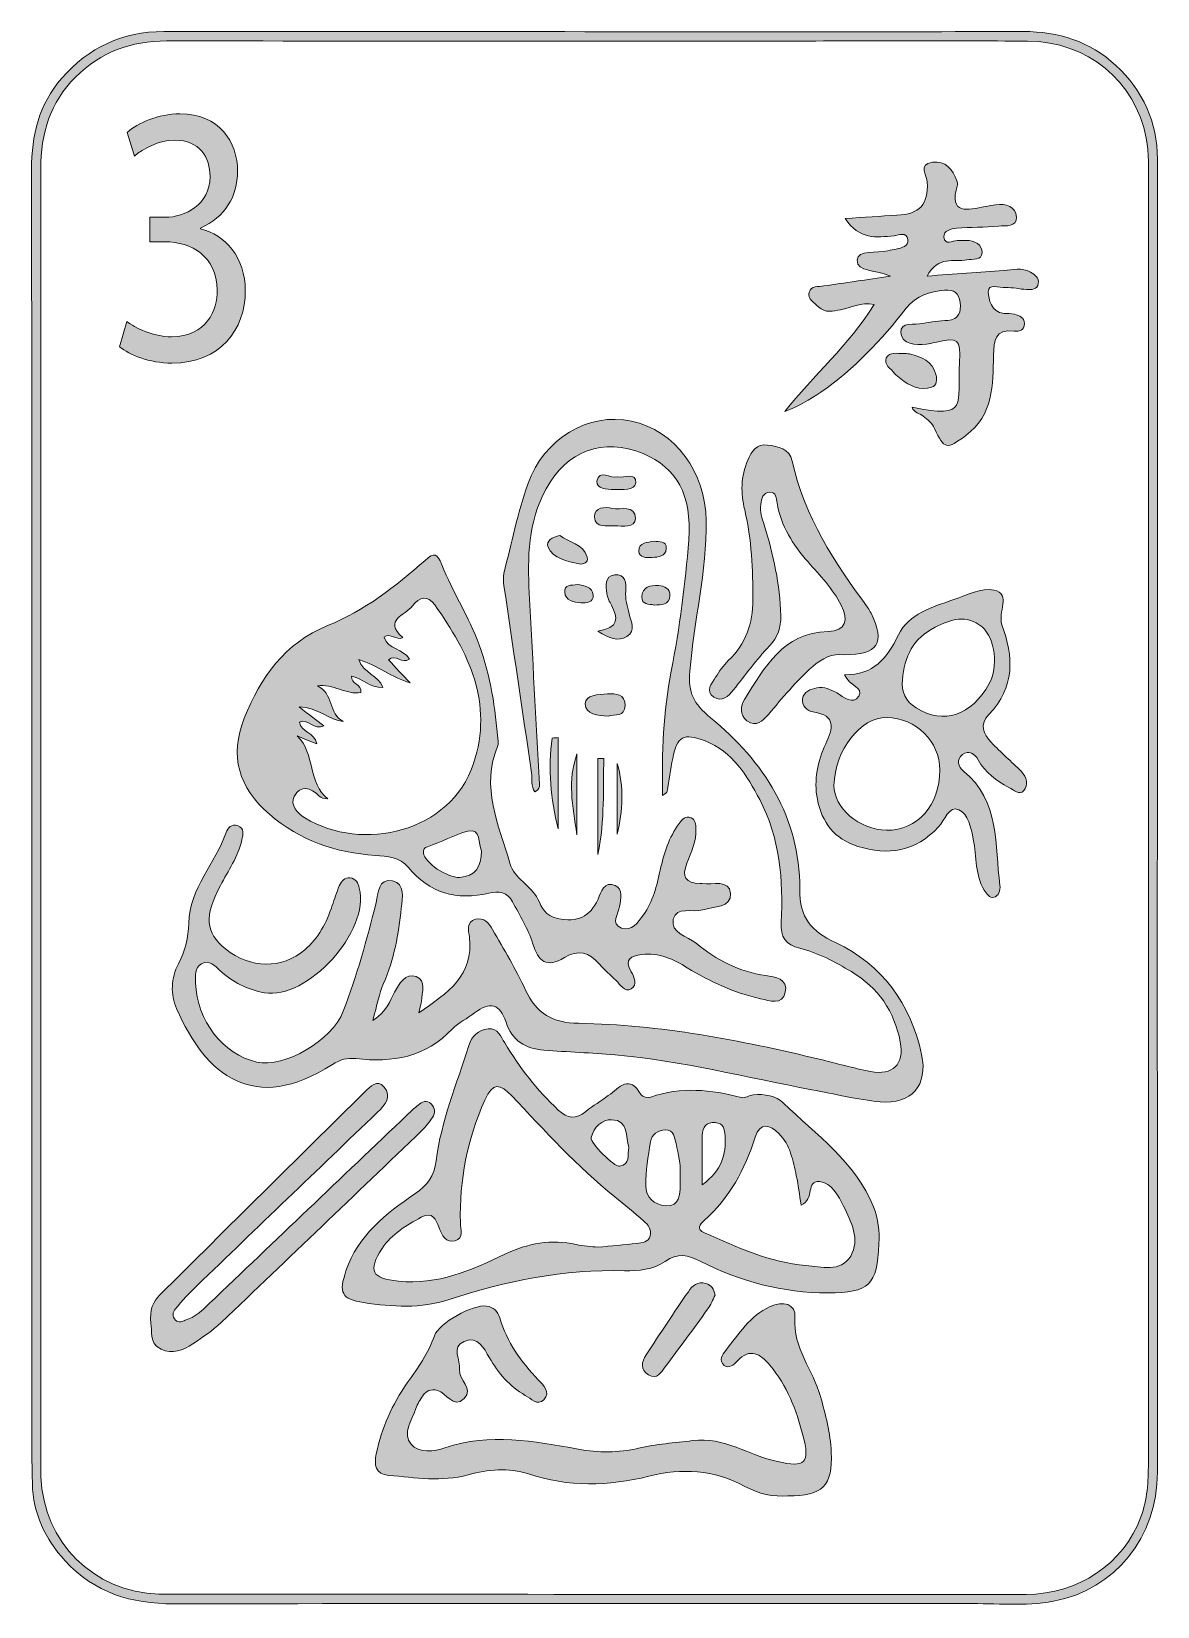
# Model space of a CAD drawing. Extents: x 1124 to 1435, y -3065 to -2630.
import ezdxf

# ---------------------------------------------------------------- set-up
doc = ezdxf.new("R2010")
doc.units = 0
doc.header["$MEASUREMENT"] = 0
doc.layers.add('Layer 1', color=7, linetype='Continuous', lineweight=0)

msp = doc.modelspace()

# ---------------------------------------------------------------- hatches: boundary and pattern name
at = {"layer": 'Layer 1', "true_color": 0x000000, "transparency": 33554687}
h = msp.add_hatch(color=18, dxfattribs=at)
h.dxf.hatch_style = 2
edge = h.paths.add_edge_path()
edge.add_spline(control_points=[(1432.32, -2847.24), (1432.32, -2847.24), (1432.28, -2847.24), (1432.28, -2847.24), (1432.28, -2906.64), (1432.27, -2966.03), (1432.28, -3025.44), (1432.28, -3030.45), (1431.99, -3035.4), (1430.22, -3040.17), (1425.42, -3053.12), (1412.99, -3061.57), (1398.56, -3061.57), (1321.29, -3061.56), (1244.03, -3061.55), (1166.77, -3061.53), (1164.21, -3061.53), (1161.66, -3061.59), (1159.11, -3061.5), (1140.93, -3060.86), (1127.25, -3047.23), (1126.52, -3029.06), (1126.49, -3028.14), (1126.5, -3027.21), (1126.5, -3026.28), (1126.5, -2906.9), (1126.52, -2787.52), (1126.47, -2668.15), (1126.47, -2658.41), (1129.09, -2649.87), (1136.09, -2642.88), (1143.05, -2635.95), (1151.45, -2632.87), (1161.23, -2632.88), (1218.19, -2632.94), (1275.15, -2632.91), (1332.11, -2632.91), (1354.39, -2632.91), (1376.67, -2632.82), (1398.94, -2632.94), (1415.48, -2633.03), (1428.58, -2643.85), (1431.69, -2659.68), (1432.53, -2663.92), (1432.31, -2668.23), (1432.32, -2672.52), (1432.32, -2730.76), (1432.32, -2789), (1432.32, -2847.24)], knot_values=[0, 0, 0, 0, 1, 1, 1, 2, 2, 2, 3, 3, 3, 4, 4, 4, 5, 5, 5, 6, 6, 6, 7, 7, 7, 8, 8, 8, 9, 9, 9, 10, 10, 10, 11, 11, 11, 12, 12, 12, 13, 13, 13, 14, 14, 14, 15, 15, 15, 16, 16, 16, 16], degree=3, periodic=0)
edge = h.paths.add_edge_path()
edge.add_spline(control_points=[(1434.75, -2899.08), (1434.75, -2821.24), (1434.78, -2743.39), (1434.76, -2665.54), (1434.76, -2655.23), (1430.81, -2646.62), (1423.27, -2639.63), (1416.08, -2632.96), (1407.44, -2630.28), (1397.8, -2630.3), (1377.72, -2630.34), (1357.65, -2630.34), (1337.58, -2630.34), (1278.53, -2630.33), (1219.47, -2630.32), (1160.42, -2630.31), (1149.08, -2630.31), (1139.7, -2634.65), (1132.27, -2643.2), (1126, -2650.42), (1123.92, -2658.94), (1123.93, -2668.33), (1124.02, -2727.85), (1123.98, -2787.36), (1123.98, -2846.88), (1123.98, -2896.54), (1123.96, -2946.19), (1123.98, -2995.85), (1123.98, -3007.56), (1123.92, -3019.27), (1124.16, -3030.98), (1124.32, -3039.2), (1127.68, -3046.24), (1133.19, -3052.29), (1141.27, -3061.14), (1151.47, -3064.19), (1163.21, -3064.17), (1236.18, -3064.05), (1309.16, -3064.14), (1382.13, -3064.07), (1390.12, -3064.06), (1398.19, -3064.91), (1406.11, -3063.44), (1423.15, -3060.26), (1434.75, -3045.81), (1434.77, -3027.87), (1434.8, -2984.94), (1434.75, -2942.02), (1434.75, -2899.08)], knot_values=[0, 0, 0, 0, 1, 1, 1, 2, 2, 2, 3, 3, 3, 4, 4, 4, 5, 5, 5, 6, 6, 6, 7, 7, 7, 8, 8, 8, 9, 9, 9, 10, 10, 10, 11, 11, 11, 12, 12, 12, 13, 13, 13, 14, 14, 14, 15, 15, 15, 16, 16, 16, 16], degree=3, periodic=0)
at = {"layer": 'Layer 1', "true_color": 0x831618, "transparency": 33554687}
h = msp.add_hatch(color=246, dxfattribs=at)
h.dxf.hatch_style = 2
edge = h.paths.add_edge_path()
edge.add_spline(control_points=[(1170.55, -2684.74), (1170.55, -2684.74), (1170.55, -2684.53), (1170.55, -2684.53), (1177.4, -2681.56), (1180.82, -2675.73), (1180.82, -2668.87), (1180.82, -2660.78), (1175.86, -2653), (1164.91, -2653), (1158.92, -2653), (1153.27, -2655.56), (1150.36, -2658.12), (1150.36, -2658.12), (1152.33, -2664.67), (1152.33, -2664.67), (1154.73, -2662.62), (1159, -2660.27), (1163.45, -2660.27), (1170.38, -2660.27), (1173.21, -2664.98), (1173.21, -2670.3), (1173.21, -2678.18), (1166.28, -2681.56), (1160.8, -2681.56), (1160.8, -2681.56), (1156.61, -2681.56), (1156.61, -2681.56), (1156.61, -2681.56), (1156.61, -2688.32), (1156.61, -2688.32), (1156.61, -2688.32), (1160.8, -2688.32), (1160.8, -2688.32), (1168.07, -2688.32), (1175.09, -2692.31), (1175.17, -2701.63), (1175.26, -2707.16), (1172.26, -2714.53), (1162.6, -2714.53), (1157.38, -2714.53), (1152.42, -2711.97), (1150.28, -2710.33), (1150.28, -2710.33), (1148.22, -2717.3), (1148.22, -2717.3), (1150.96, -2719.45), (1156.44, -2721.8), (1162.68, -2721.8), (1176.03, -2721.8), (1182.96, -2712.48), (1182.96, -2701.84), (1182.96, -2692.52), (1177.4, -2686.38), (1170.55, -2684.74)], knot_values=[0, 0, 0, 0, 1, 1, 1, 2, 2, 2, 3, 3, 3, 4, 4, 4, 5, 5, 5, 6, 6, 6, 7, 7, 7, 8, 8, 8, 9, 9, 9, 10, 10, 10, 11, 11, 11, 12, 12, 12, 13, 13, 13, 14, 14, 14, 15, 15, 15, 16, 16, 16, 17, 17, 17, 18, 18, 18, 18], degree=3, periodic=0)
at = {"layer": 'Layer 1', "true_color": 0x1b2251, "transparency": 33554687}
h = msp.add_hatch(color=179, dxfattribs=at)
h.dxf.hatch_style = 2
edge = h.paths.add_edge_path()
edge.add_spline(control_points=[(1367.03, -2733.99), (1382.98, -2737.28), (1379.37, -2733.17), (1380.12, -2721.64), (1380.56, -2714.92), (1379.85, -2714.66), (1373.31, -2716.09), (1372.55, -2716.25), (1371.81, -2716.5), (1371.04, -2716.59), (1367.98, -2716.95), (1364.17, -2716.59), (1363.93, -2713.41), (1363.69, -2710.27), (1367.75, -2711.32), (1370, -2710.85), (1372.27, -2710.38), (1374.6, -2710.21), (1376.91, -2709.99), (1380.05, -2709.7), (1380.6, -2707.72), (1380.3, -2705.08), (1379.99, -2702.48), (1378.68, -2701.38), (1376, -2701.68), (1371.89, -2702.15), (1368.34, -2702.99), (1365.44, -2706.66), (1358.59, -2715.33), (1351.06, -2723.44), (1341.89, -2729.78), (1338.81, -2731.91), (1335.53, -2733.76), (1331.93, -2735.19), (1339.79, -2725.17), (1349.55, -2716.95), (1356.55, -2705.62), (1352.86, -2704.88), (1350.15, -2706.57), (1347.3, -2707.07), (1345.19, -2707.44), (1343.14, -2708.05), (1341.27, -2706.31), (1340, -2705.14), (1338.08, -2704.18), (1338.66, -2702.19), (1339.18, -2700.44), (1341.17, -2700.73), (1342.67, -2700.51), (1348.56, -2699.65), (1354.44, -2698.78), (1361.07, -2697.8), (1357.38, -2696.02), (1351.75, -2696.71), (1351.85, -2693.37), (1351.95, -2690.41), (1357.37, -2691.6), (1360.39, -2690.78), (1361.13, -2690.58), (1361.93, -2690.57), (1362.67, -2690.36), (1364.15, -2689.95), (1366.18, -2689.58), (1365.89, -2687.7), (1365.54, -2685.44), (1363.39, -2686.48), (1362.05, -2686.63), (1357.21, -2687.18), (1352.46, -2687.71), (1348.55, -2681.88), (1353.85, -2681.55), (1358.35, -2681.24), (1362.86, -2681), (1369.11, -2680.67), (1371.56, -2678.04), (1371.24, -2671.87), (1371.13, -2669.87), (1368.64, -2666.98), (1372.64, -2666.38), (1376.27, -2665.83), (1378.21, -2668.39), (1379.44, -2671.48), (1379.58, -2671.82), (1379.65, -2672.28), (1379.55, -2672.62), (1377.06, -2681.15), (1382.44, -2679.49), (1387.25, -2678.58), (1388.2, -2678.4), (1389.15, -2678.26), (1390.11, -2678.11), (1392.97, -2677.67), (1395.69, -2678.64), (1395.85, -2681.49), (1396.02, -2684.33), (1392.85, -2683.83), (1390.91, -2683.99), (1387.06, -2684.31), (1383.17, -2684.27), (1379.32, -2684.58), (1377.82, -2684.7), (1375.69, -2685.22), (1375.85, -2686.98), (1376.07, -2689.47), (1378.19, -2687.97), (1379.55, -2687.98), (1380.32, -2687.98), (1381.1, -2687.96), (1381.87, -2687.93), (1384.35, -2687.83), (1386.41, -2689.08), (1386.37, -2691.38), (1386.33, -2693.45), (1383.77, -2693.01), (1382.16, -2693.3), (1378.63, -2693.94), (1374.27, -2692.08), (1371.21, -2697.77), (1378.84, -2697.21), (1385.6, -2696.71), (1392.35, -2696.21), (1394.84, -2696.03), (1397.37, -2695.33), (1399.74, -2696.7), (1400.94, -2697.39), (1402.17, -2698.3), (1401.89, -2699.84), (1401.57, -2701.54), (1400, -2701.58), (1398.64, -2701.49), (1396.71, -2701.36), (1394.78, -2700.9), (1392.86, -2700.94), (1391.13, -2700.97), (1387.96, -2699.74), (1388.09, -2702.16), (1388.19, -2704.15), (1388.79, -2707.76), (1392.44, -2708.07), (1393.4, -2708.15), (1394.39, -2708.1), (1395.32, -2708.32), (1396.65, -2708.64), (1398, -2709.17), (1398.06, -2710.85), (1398.14, -2712.79), (1396.56, -2713.09), (1395.27, -2712.95), (1389.89, -2712.37), (1389.67, -2715.5), (1389.55, -2719.69), (1389.33, -2727.77), (1389.53, -2736.11), (1381.85, -2741.78), (1376.59, -2745.66), (1375.93, -2745.67), (1373.23, -2739.8), (1372.55, -2738.32), (1371.37, -2737.38), (1370.14, -2736.42), (1369.12, -2735.62), (1367.56, -2735.49), (1367.03, -2733.99)], knot_values=[0, 0, 0, 0, 1, 1, 1, 2, 2, 2, 3, 3, 3, 4, 4, 4, 5, 5, 5, 6, 6, 6, 7, 7, 7, 8, 8, 8, 9, 9, 9, 10, 10, 10, 11, 11, 11, 12, 12, 12, 13, 13, 13, 14, 14, 14, 15, 15, 15, 16, 16, 16, 17, 17, 17, 18, 18, 18, 19, 19, 19, 20, 20, 20, 21, 21, 21, 22, 22, 22, 23, 23, 23, 24, 24, 24, 25, 25, 25, 26, 26, 26, 27, 27, 27, 28, 28, 28, 29, 29, 29, 30, 30, 30, 31, 31, 31, 32, 32, 32, 33, 33, 33, 34, 34, 34, 35, 35, 35, 36, 36, 36, 37, 37, 37, 38, 38, 38, 39, 39, 39, 40, 40, 40, 41, 41, 41, 42, 42, 42, 43, 43, 43, 44, 44, 44, 45, 45, 45, 46, 46, 46, 47, 47, 47, 48, 48, 48, 49, 49, 49, 50, 50, 50, 51, 51, 51, 52, 52, 52, 53, 53, 53, 54, 54, 54, 54], degree=3, periodic=0)
h = msp.add_hatch(color=179, dxfattribs=at)
h.dxf.hatch_style = 2
edge = h.paths.add_edge_path()
edge.add_spline(control_points=[(1364.62, -2719.14), (1365.2, -2719.18), (1365.79, -2719.15), (1366.35, -2719.27), (1369.67, -2720), (1372.65, -2721.27), (1373.63, -2724.95), (1373.98, -2726.28), (1373.91, -2727.97), (1372.44, -2728.46), (1369.22, -2729.52), (1366.47, -2728.06), (1363.94, -2726.16), (1363.33, -2725.69), (1362.69, -2725.22), (1362.22, -2724.63), (1361.19, -2723.34), (1359.12, -2722.25), (1359.93, -2720.38), (1360.76, -2718.48), (1362.96, -2719.28), (1364.62, -2719.14)], knot_values=[0, 0, 0, 0, 1, 1, 1, 2, 2, 2, 3, 3, 3, 4, 4, 4, 5, 5, 5, 6, 6, 6, 7, 7, 7, 7], degree=3, periodic=0)
h = msp.add_hatch(color=179, dxfattribs=at)
h.dxf.hatch_style = 2
edge = h.paths.add_edge_path()
edge.add_spline(control_points=[(1218.12, -2903.19), (1222.2, -2900.47), (1222.9, -2897.76), (1224.16, -2895.42), (1225.47, -2892.99), (1227.16, -2890.02), (1230.15, -2891.1), (1232.97, -2892.12), (1231.73, -2895.43), (1231.57, -2897.86), (1231.52, -2898.58), (1231.25, -2899.29), (1230.83, -2901.08), (1238.93, -2895.53), (1246.1, -2890.77), (1244.81, -2880.17), (1244.59, -2878.43), (1243.92, -2875.98), (1246.55, -2875.25), (1248.85, -2874.62), (1250.23, -2876.43), (1251.18, -2878.06), (1254.37, -2883.57), (1257.68, -2889.06), (1260.34, -2894.83), (1263.31, -2901.25), (1267.82, -2903.88), (1274.93, -2903.98), (1297.5, -2904.32), (1319.55, -2908.63), (1341.43, -2913.88), (1346.14, -2915.01), (1350.8, -2916.35), (1355.54, -2917.28), (1361.66, -2918.48), (1364.95, -2915.3), (1363.79, -2909.12), (1362.2, -2900.71), (1357.67, -2894.09), (1350.27, -2889.71), (1345.77, -2887.05), (1341.15, -2884.47), (1336.01, -2883.27), (1332.07, -2882.35), (1330.71, -2880.11), (1330.91, -2876.17), (1331.51, -2864.44), (1330.56, -2852.86), (1324.98, -2842.24), (1321.47, -2835.54), (1317.49, -2829.02), (1309.88, -2826.06), (1304, -2823.77), (1302.17, -2824.76), (1300.97, -2830.86), (1300.37, -2833.9), (1299.96, -2836.97), (1299.41, -2840.02), (1299.37, -2840.29), (1298.9, -2840.49), (1298.17, -2841.1), (1297.92, -2829.33), (1298.36, -2818), (1300.55, -2806.79), (1302.88, -2794.81), (1304.47, -2782.71), (1305.36, -2770.56), (1306.28, -2758.12), (1302.07, -2750.67), (1292.79, -2746.77), (1281.73, -2742.13), (1271.68, -2746.1), (1266, -2756.52), (1261, -2765.71), (1260.83, -2775.4), (1261.35, -2785.32), (1262.26, -2802.87), (1263.21, -2820.42), (1264.14, -2837.96), (1264.18, -2838.74), (1264.15, -2839.49), (1262.92, -2840.13), (1261.72, -2838.53), (1262.25, -2836.56), (1261.99, -2834.81), (1259.44, -2817.62), (1256.89, -2800.44), (1254.37, -2783.25), (1254.21, -2782.12), (1254.07, -2780.88), (1254.34, -2779.81), (1256.44, -2771.58), (1258.13, -2763.21), (1260.93, -2755.22), (1265.41, -2742.48), (1277.72, -2735.33), (1289.55, -2737.79), (1301.68, -2740.32), (1310.02, -2752.06), (1310.19, -2765.25), (1310.37, -2779.32), (1306.83, -2792.91), (1305.68, -2806.81), (1305.18, -2812.77), (1306.63, -2815.73), (1311.42, -2819.65), (1326.13, -2831.69), (1336.11, -2847.18), (1336.03, -2866.87), (1336, -2875), (1339.24, -2878.56), (1345.86, -2881.67), (1358.93, -2887.83), (1366.64, -2898.56), (1369.67, -2912.59), (1371.49, -2921.04), (1366.9, -2926.45), (1358.25, -2925.63), (1351.91, -2925.03), (1345.66, -2923.47), (1339.37, -2922.3), (1321.3, -2918.95), (1303.45, -2914.3), (1285.06, -2912.7), (1278.5, -2912.13), (1271.92, -2911.87), (1265.36, -2911.38), (1260.29, -2911), (1256.59, -2908.78), (1254.94, -2903.63), (1253.35, -2898.69), (1250.43, -2897.75), (1246.25, -2901.11), (1244.29, -2902.68), (1241.81, -2903.71), (1240.13, -2905.51), (1232.78, -2913.41), (1223.54, -2914.86), (1213.5, -2913.71), (1211.03, -2913.43), (1209.12, -2913.98), (1207.01, -2915.33), (1185.37, -2929.25), (1172.03, -2918.4), (1163.99, -2899.91), (1162.26, -2895.93), (1162.39, -2891.61), (1164.52, -2887.52), (1166.33, -2884.03), (1167.26, -2880.25), (1167.35, -2876.33), (1167.57, -2866.66), (1174.68, -2859.85), (1177.65, -2851.32), (1178.06, -2850.15), (1179.24, -2848.82), (1180.82, -2849.4), (1182.77, -2850.11), (1182.33, -2851.95), (1182, -2853.39), (1180.95, -2858.01), (1178.23, -2861.87), (1176.06, -2865.97), (1171.57, -2874.47), (1171.88, -2878.93), (1177.5, -2883.45), (1184.38, -2888.97), (1193.09, -2889.05), (1199.37, -2883.7), (1203.21, -2880.44), (1205.37, -2876.17), (1206.94, -2871.51), (1207.56, -2869.67), (1208.15, -2867.82), (1208.91, -2866.04), (1209.44, -2864.77), (1210.33, -2863.59), (1211.93, -2863.82), (1213.46, -2864.04), (1214.07, -2865.25), (1214.43, -2866.67), (1217.5, -2878.43), (1200.07, -2897.71), (1188.21, -2895.54), (1183.57, -2894.68), (1179.43, -2892.66), (1175.9, -2889.37), (1174.59, -2888.16), (1173.05, -2886.31), (1170.85, -2887.56), (1168.82, -2888.71), (1169.19, -2890.9), (1169.23, -2892.81), (1169.47, -2903.23), (1176.87, -2912.6), (1186.11, -2914.66), (1193.79, -2916.39), (1206.85, -2908.75), (1210, -2900.63), (1213.8, -2890.8), (1216.55, -2880.82), (1219.05, -2870.66), (1219.68, -2868.1), (1219.57, -2863.82), (1223.61, -2864.69), (1227.2, -2865.46), (1226.3, -2869.39), (1226.01, -2872.18), (1225.28, -2879.33), (1224.04, -2886.36), (1221.11, -2893.03), (1219.91, -2895.77), (1219.38, -2898.81), (1218.12, -2903.19)], knot_values=[0, 0, 0, 0, 1, 1, 1, 2, 2, 2, 3, 3, 3, 4, 4, 4, 5, 5, 5, 6, 6, 6, 7, 7, 7, 8, 8, 8, 9, 9, 9, 10, 10, 10, 11, 11, 11, 12, 12, 12, 13, 13, 13, 14, 14, 14, 15, 15, 15, 16, 16, 16, 17, 17, 17, 18, 18, 18, 19, 19, 19, 20, 20, 20, 21, 21, 21, 22, 22, 22, 23, 23, 23, 24, 24, 24, 25, 25, 25, 26, 26, 26, 27, 27, 27, 28, 28, 28, 29, 29, 29, 30, 30, 30, 31, 31, 31, 32, 32, 32, 33, 33, 33, 34, 34, 34, 35, 35, 35, 36, 36, 36, 37, 37, 37, 38, 38, 38, 39, 39, 39, 40, 40, 40, 41, 41, 41, 42, 42, 42, 43, 43, 43, 44, 44, 44, 45, 45, 45, 46, 46, 46, 47, 47, 47, 48, 48, 48, 49, 49, 49, 50, 50, 50, 51, 51, 51, 52, 52, 52, 53, 53, 53, 54, 54, 54, 55, 55, 55, 56, 56, 56, 57, 57, 57, 58, 58, 58, 59, 59, 59, 60, 60, 60, 61, 61, 61, 62, 62, 62, 63, 63, 63, 64, 64, 64, 65, 65, 65, 66, 66, 66, 67, 67, 67, 68, 68, 68, 69, 69, 69, 70, 70, 70, 71, 71, 71, 71], degree=3, periodic=0)
at = {"layer": 'Layer 1', "true_color": 0x0f592d, "transparency": 33554687}
h = msp.add_hatch(color=118, dxfattribs=at)
h.dxf.hatch_style = 2
edge = h.paths.add_edge_path()
edge.add_spline(control_points=[(1348.26, -2802.27), (1345.01, -2801.81), (1342.25, -2803.26), (1339.61, -2805.53), (1335.03, -2809.48), (1331.3, -2814.19), (1327.37, -2818.72), (1325.82, -2820.51), (1324.04, -2822.4), (1321.46, -2820.48), (1319.35, -2818.91), (1319.67, -2816.29), (1320.73, -2814.64), (1326.33, -2805.88), (1331.26, -2796.22), (1343.85, -2795.85), (1348.92, -2795.7), (1349.51, -2792.62), (1347.48, -2788.62), (1345.18, -2784.07), (1341.65, -2780.43), (1338.32, -2776.65), (1334.15, -2771.91), (1330.86, -2766.76), (1329.78, -2760.41), (1329.56, -2759.1), (1329.6, -2757.38), (1327.77, -2757.42), (1325.77, -2757.46), (1325.56, -2759.25), (1325.27, -2760.79), (1324.88, -2762.8), (1325.63, -2764.6), (1326.2, -2766.46), (1328.73, -2774.62), (1330.6, -2782.89), (1330.78, -2791.51), (1330.85, -2794.81), (1330.02, -2797.33), (1327.66, -2799.82), (1324.07, -2803.6), (1321.01, -2807.88), (1317.75, -2811.97), (1316.32, -2813.75), (1314.46, -2815.38), (1312.33, -2814), (1309.79, -2812.33), (1311.72, -2810.2), (1312.8, -2808.48), (1313.82, -2806.85), (1314.94, -2805.21), (1316.31, -2803.89), (1321.11, -2799.3), (1323.14, -2793.55), (1323.09, -2787.14), (1323.04, -2778.81), (1322.8, -2770.48), (1320.83, -2762.3), (1319.73, -2757.71), (1319.69, -2753.06), (1321.67, -2748.6), (1322.73, -2746.2), (1324.01, -2743.97), (1327.17, -2744.4), (1330.08, -2744.81), (1333.17, -2745.28), (1333.95, -2748.82), (1337.36, -2764.16), (1345.68, -2776.94), (1354.85, -2789.29), (1355.19, -2789.75), (1355.45, -2790.28), (1355.7, -2790.81), (1359.71, -2799.06), (1357.72, -2802.25), (1348.26, -2802.27)], knot_values=[0, 0, 0, 0, 1, 1, 1, 2, 2, 2, 3, 3, 3, 4, 4, 4, 5, 5, 5, 6, 6, 6, 7, 7, 7, 8, 8, 8, 9, 9, 9, 10, 10, 10, 11, 11, 11, 12, 12, 12, 13, 13, 13, 14, 14, 14, 15, 15, 15, 16, 16, 16, 17, 17, 17, 18, 18, 18, 19, 19, 19, 20, 20, 20, 21, 21, 21, 22, 22, 22, 23, 23, 23, 24, 24, 24, 25, 25, 25, 25], degree=3, periodic=0)
at = {"layer": 'Layer 1', "true_color": 0x1b2251, "transparency": 33554687}
h = msp.add_hatch(color=179, dxfattribs=at)
h.dxf.hatch_style = 2
edge = h.paths.add_edge_path()
edge.add_spline(control_points=[(1285.76, -2753.14), (1287.55, -2753.61), (1290.95, -2751.78), (1290.73, -2754.84), (1290.56, -2757.08), (1286.88, -2756.58), (1284.7, -2756.63), (1282.88, -2756.67), (1279.71, -2756.41), (1280.02, -2754.41), (1280.59, -2750.71), (1283.82, -2753.96), (1285.76, -2753.14)], knot_values=[0, 0, 0, 0, 1, 1, 1, 2, 2, 2, 3, 3, 3, 4, 4, 4, 4], degree=3, periodic=0)
h = msp.add_hatch(color=179, dxfattribs=at)
h.dxf.hatch_style = 2
edge = h.paths.add_edge_path()
edge.add_spline(control_points=[(1284.96, -2766.73), (1282.78, -2766.43), (1279.53, -2767.49), (1279.39, -2764.25), (1279.28, -2761.48), (1282.31, -2761.45), (1284.25, -2761.87), (1286.56, -2762.38), (1290.69, -2760.76), (1290.64, -2764.65), (1290.61, -2767.44), (1287.11, -2766.65), (1284.96, -2766.73)], knot_values=[0, 0, 0, 0, 1, 1, 1, 2, 2, 2, 3, 3, 3, 4, 4, 4, 4], degree=3, periodic=0)
h = msp.add_hatch(color=179, dxfattribs=at)
h.dxf.hatch_style = 2
edge = h.paths.add_edge_path()
edge.add_spline(control_points=[(1269.8, -2769.35), (1272.22, -2771.24), (1276.23, -2771.52), (1277.37, -2775.38), (1277.8, -2776.85), (1276.25, -2777.45), (1275.12, -2777.17), (1271.83, -2776.36), (1267.98, -2776.03), (1266.5, -2772.41), (1265.85, -2770.85), (1267.78, -2769.87), (1269.8, -2769.35)], knot_values=[0, 0, 0, 0, 1, 1, 1, 2, 2, 2, 3, 3, 3, 4, 4, 4, 4], degree=3, periodic=0)
h = msp.add_hatch(color=179, dxfattribs=at)
h.dxf.hatch_style = 2
edge = h.paths.add_edge_path()
edge.add_spline(control_points=[(1295.79, -2770.91), (1297.19, -2771.25), (1299.31, -2770.61), (1299.15, -2772.98), (1299, -2775.28), (1296.97, -2775.3), (1295.27, -2775.41), (1293.75, -2775.51), (1291.66, -2775.52), (1291.62, -2773.68), (1291.55, -2771.16), (1294.06, -2771.33), (1295.79, -2770.91)], knot_values=[0, 0, 0, 0, 1, 1, 1, 2, 2, 2, 3, 3, 3, 4, 4, 4, 4], degree=3, periodic=0)
at = {"layer": 'Layer 1', "true_color": 0x831618, "transparency": 33554687}
h = msp.add_hatch(color=246, dxfattribs=at)
h.dxf.hatch_style = 2
edge = h.paths.add_edge_path()
edge.add_spline(control_points=[(1248.17, -2856.39), (1247.37, -2854.46), (1247.92, -2850.11), (1244.43, -2850.95), (1240.67, -2851.85), (1237.08, -2854.09), (1233.21, -2855.25), (1232.4, -2855.49), (1232.07, -2856.07), (1232.15, -2856.99), (1232.39, -2859.57), (1238.75, -2863.93), (1242.12, -2863.71), (1246.43, -2863.44), (1248.12, -2860.84), (1248.17, -2856.39)], knot_values=[0, 0, 0, 0, 1, 1, 1, 2, 2, 2, 3, 3, 3, 4, 4, 4, 5, 5, 5, 5], degree=3, periodic=0)
edge = h.paths.add_edge_path()
edge.add_spline(control_points=[(1197.3, -2824.66), (1202.35, -2829.55), (1200.17, -2837.73), (1205.77, -2842.02), (1204.61, -2842.01), (1203.88, -2841.75), (1203.39, -2841.26), (1200.99, -2838.88), (1198.21, -2838.05), (1196.47, -2841.37), (1195.22, -2843.74), (1197.41, -2846.11), (1199.41, -2847.31), (1215.28, -2856.89), (1239.71, -2851.28), (1245.97, -2832.32), (1251.52, -2815.48), (1244.62, -2801.7), (1235.26, -2788.54), (1233.25, -2785.71), (1231.06, -2786.32), (1229.15, -2788.8), (1227.15, -2791.41), (1220.82, -2792.61), (1226.49, -2797.55), (1224.56, -2798.48), (1223.04, -2796.02), (1221.3, -2797.45), (1222.28, -2800.9), (1226.71, -2800.59), (1228.25, -2803.46), (1226.21, -2804.91), (1224.5, -2801.99), (1222.48, -2803.65), (1224.49, -2805.8), (1226.46, -2807.92), (1228.43, -2810.03), (1223.42, -2808.55), (1219.6, -2805.24), (1214.26, -2803.6), (1215.59, -2807.42), (1219.76, -2807.89), (1220.92, -2811.3), (1217.36, -2811.55), (1215.24, -2808.64), (1212.24, -2808.15), (1212.13, -2810.47), (1215.23, -2810.34), (1214.89, -2812.71), (1210.75, -2813.42), (1207.2, -2810.14), (1202.84, -2810.88), (1207.34, -2812.74), (1205.85, -2818.63), (1210.01, -2820.69), (1206.02, -2820.31), (1203.13, -2816.87), (1197.78, -2816.64), (1200.69, -2818.86), (1202.59, -2820.32), (1204.64, -2821.88), (1201.93, -2823.28), (1200.37, -2819.75), (1197.93, -2820.84), (1198.34, -2823.67), (1202.05, -2823.6), (1202.69, -2826.86), (1200.67, -2826.03), (1198.99, -2825.35), (1197.3, -2824.66)], knot_values=[0, 0, 0, 0, 1, 1, 1, 2, 2, 2, 3, 3, 3, 4, 4, 4, 5, 5, 5, 6, 6, 6, 7, 7, 7, 8, 8, 8, 9, 9, 9, 10, 10, 10, 11, 11, 11, 12, 12, 12, 13, 13, 13, 14, 14, 14, 15, 15, 15, 16, 16, 16, 17, 17, 17, 18, 18, 18, 19, 19, 19, 20, 20, 20, 21, 21, 21, 22, 22, 22, 23, 23, 23, 23], degree=3, periodic=0)
edge = h.paths.add_edge_path()
edge.add_spline(control_points=[(1252.73, -2826.15), (1252.73, -2826.54), (1252.85, -2826.98), (1252.71, -2827.31), (1247.84, -2838.75), (1252.91, -2849.15), (1256, -2859.79), (1257.27, -2864.19), (1261.85, -2865.84), (1263.75, -2869.73), (1264.87, -2872.02), (1265.69, -2874.32), (1269.15, -2875.03), (1274.64, -2876.15), (1278.06, -2874.74), (1280.33, -2869.69), (1281.21, -2867.75), (1281.98, -2864.61), (1285.08, -2865.95), (1287.42, -2866.96), (1286.57, -2869.58), (1286.3, -2871.7), (1286.03, -2873.77), (1283.63, -2876.52), (1286.83, -2877.71), (1289.53, -2878.72), (1291.4, -2876.11), (1292.85, -2874.08), (1295.48, -2870.38), (1296.57, -2866.04), (1297.52, -2861.67), (1298.51, -2857.09), (1299.92, -2852.69), (1302.74, -2848.85), (1303.57, -2847.72), (1304.46, -2846.61), (1306.05, -2847.31), (1307.31, -2847.86), (1307.3, -2849.15), (1307.36, -2850.31), (1307.52, -2853.73), (1306.1, -2856.75), (1304.88, -2859.79), (1303.39, -2863.49), (1304.44, -2865.37), (1308.51, -2865.37), (1308.7, -2865.37), (1308.9, -2865.37), (1309.09, -2865.4), (1311.96, -2865.83), (1316.65, -2864.16), (1316.91, -2868.14), (1317.16, -2872.09), (1312.3, -2871.71), (1309.28, -2872.64), (1306.48, -2873.5), (1301.94, -2871.63), (1301.12, -2875.24), (1300.26, -2879.04), (1304.98, -2879.9), (1307.43, -2881.89), (1313.08, -2886.47), (1319.26, -2889.78), (1326.65, -2890.79), (1329.11, -2891.13), (1332.9, -2891.69), (1332.03, -2895.41), (1331.17, -2899.07), (1327.79, -2897.79), (1325.21, -2897.2), (1317.96, -2895.54), (1311.29, -2892.54), (1304.97, -2888.64), (1301.17, -2886.3), (1297.17, -2884.31), (1292.42, -2885), (1289.46, -2885.42), (1287.48, -2886.15), (1289.53, -2889.76), (1290.3, -2891.13), (1291.34, -2893.42), (1289.47, -2894.46), (1287.64, -2895.49), (1286.52, -2893.32), (1285.31, -2892.13), (1283.8, -2890.63), (1282.09, -2889.31), (1280.74, -2887.69), (1277.96, -2884.34), (1274.78, -2883.54), (1271.04, -2885.82), (1266.11, -2888.84), (1263.88, -2886.93), (1262.28, -2881.89), (1261.01, -2877.89), (1258.71, -2874.2), (1256.74, -2870.44), (1255.34, -2867.76), (1252.85, -2867.42), (1250.21, -2868.05), (1241.32, -2870.16), (1233.84, -2868.05), (1227.88, -2860.93), (1225.55, -2858.15), (1222.16, -2857.86), (1218.86, -2857.64), (1207.91, -2856.94), (1198.08, -2853.54), (1189.63, -2846.28), (1181.14, -2838.97), (1178.49, -2830.28), (1182.68, -2819.77), (1187.17, -2808.52), (1193.77, -2799.07), (1205.69, -2794.24), (1215.84, -2790.12), (1224.44, -2783.44), (1232.59, -2776.22), (1235.09, -2774), (1235.91, -2774.2), (1237.22, -2777.48), (1240.22, -2784.99), (1244.7, -2791.82), (1247.51, -2799.5), (1250.69, -2808.17), (1252.02, -2817.07), (1252.73, -2826.15)], knot_values=[0, 0, 0, 0, 1, 1, 1, 2, 2, 2, 3, 3, 3, 4, 4, 4, 5, 5, 5, 6, 6, 6, 7, 7, 7, 8, 8, 8, 9, 9, 9, 10, 10, 10, 11, 11, 11, 12, 12, 12, 13, 13, 13, 14, 14, 14, 15, 15, 15, 16, 16, 16, 17, 17, 17, 18, 18, 18, 19, 19, 19, 20, 20, 20, 21, 21, 21, 22, 22, 22, 23, 23, 23, 24, 24, 24, 25, 25, 25, 26, 26, 26, 27, 27, 27, 28, 28, 28, 29, 29, 29, 30, 30, 30, 31, 31, 31, 32, 32, 32, 33, 33, 33, 34, 34, 34, 35, 35, 35, 36, 36, 36, 37, 37, 37, 38, 38, 38, 39, 39, 39, 40, 40, 40, 41, 41, 41, 42, 42, 42, 42], degree=3, periodic=0)
at = {"layer": 'Layer 1', "true_color": 0x1b2251, "transparency": 33554687}
h = msp.add_hatch(color=179, dxfattribs=at)
h.dxf.hatch_style = 2
edge = h.paths.add_edge_path()
edge.add_spline(control_points=[(1280.25, -2795.74), (1286.25, -2794.84), (1285.86, -2792), (1284.05, -2788.62), (1283.51, -2787.6), (1282.93, -2786.5), (1282.8, -2785.38), (1282.57, -2783.33), (1282, -2780.59), (1284.92, -2780.23), (1287.92, -2779.86), (1288.21, -2782.56), (1287.99, -2784.68), (1287.76, -2786.92), (1288.44, -2788.88), (1288.91, -2790.94), (1289.41, -2793.11), (1291.01, -2795.57), (1288.26, -2797.22), (1285.89, -2798.64), (1283.56, -2797.86), (1280.25, -2795.74)], knot_values=[0, 0, 0, 0, 1, 1, 1, 2, 2, 2, 3, 3, 3, 4, 4, 4, 5, 5, 5, 6, 6, 6, 7, 7, 7, 7], degree=3, periodic=0)
h = msp.add_hatch(color=179, dxfattribs=at)
h.dxf.hatch_style = 2
edge = h.paths.add_edge_path()
edge.add_spline(control_points=[(1274.61, -2782.91), (1276.52, -2783.18), (1278.8, -2783.47), (1279, -2785.81), (1279.17, -2787.81), (1277.12, -2788.11), (1275.59, -2787.95), (1273.68, -2787.76), (1271.35, -2787.32), (1271.13, -2785.03), (1270.92, -2782.89), (1273.07, -2783.11), (1274.61, -2782.91)], knot_values=[0, 0, 0, 0, 1, 1, 1, 2, 2, 2, 3, 3, 3, 4, 4, 4, 4], degree=3, periodic=0)
h = msp.add_hatch(color=179, dxfattribs=at)
h.dxf.hatch_style = 2
edge = h.paths.add_edge_path()
edge.add_spline(control_points=[(1295.84, -2788.55), (1294.42, -2788.22), (1292.32, -2788.49), (1292.42, -2786.31), (1292.55, -2783.55), (1294.74, -2783.05), (1297.04, -2783.15), (1298.78, -2783.23), (1300.22, -2784.12), (1300.17, -2785.92), (1300.09, -2788.69), (1297.76, -2788.4), (1295.84, -2788.55)], knot_values=[0, 0, 0, 0, 1, 1, 1, 2, 2, 2, 3, 3, 3, 4, 4, 4, 4], degree=3, periodic=0)
at = {"layer": 'Layer 1', "true_color": 0x0f592d, "transparency": 33554687}
h = msp.add_hatch(color=118, dxfattribs=at)
h.dxf.hatch_style = 2
edge = h.paths.add_edge_path()
edge.add_spline(control_points=[(1364.36, -2809.2), (1364.07, -2812.56), (1365.13, -2815.06), (1368.2, -2816.95), (1375.77, -2821.58), (1383.43, -2819.13), (1388.33, -2810.24), (1390.86, -2805.65), (1390.01, -2797.76), (1386.35, -2794.61), (1382.11, -2790.97), (1377.68, -2792.53), (1373.37, -2794.69), (1367.39, -2797.67), (1364.87, -2802.83), (1364.36, -2809.2)], knot_values=[0, 0, 0, 0, 1, 1, 1, 2, 2, 2, 3, 3, 3, 4, 4, 4, 5, 5, 5, 5], degree=3, periodic=0)
edge = h.paths.add_edge_path()
edge.add_spline(control_points=[(1374.7, -2834.07), (1374.67, -2826.18), (1368.21, -2819.79), (1360.05, -2819.58), (1352.87, -2819.39), (1345.69, -2828.64), (1345.48, -2838.32), (1345.35, -2844.48), (1352.56, -2850.62), (1360, -2850.71), (1368.54, -2850.8), (1374.74, -2843.79), (1374.7, -2834.07)], knot_values=[0, 0, 0, 0, 1, 1, 1, 2, 2, 2, 3, 3, 3, 4, 4, 4, 4], degree=3, periodic=0)
edge = h.paths.add_edge_path()
edge.add_spline(control_points=[(1348.38, -2807.79), (1356.47, -2807.91), (1360.13, -2803.25), (1363.26, -2796.8), (1366.09, -2790.97), (1372.66, -2789.05), (1378.55, -2787.06), (1382.18, -2785.84), (1386.26, -2783.67), (1389.6, -2784.41), (1394.58, -2785.49), (1390.6, -2790.66), (1391.84, -2793.98), (1395.09, -2802.67), (1395.51, -2811.37), (1388.23, -2818.75), (1385.54, -2821.48), (1386.78, -2824.17), (1388.88, -2826.43), (1391.52, -2829.25), (1394.51, -2831.75), (1397.24, -2834.49), (1398.75, -2836.01), (1399.21, -2838.21), (1397.87, -2839.77), (1396.65, -2841.19), (1395.1, -2839.49), (1393.79, -2838.86), (1390.23, -2837.14), (1387.29, -2834.75), (1385.26, -2831.25), (1384.32, -2829.62), (1382.73, -2828.45), (1380.93, -2829.83), (1379.12, -2831.21), (1379.78, -2833.19), (1381.2, -2834.35), (1391.45, -2842.7), (1389.79, -2854.81), (1391.3, -2865.91), (1391.49, -2867.33), (1390.98, -2868.87), (1389.58, -2869.21), (1388.44, -2869.49), (1387.63, -2868.16), (1386.98, -2867.2), (1385.63, -2865.22), (1385.23, -2862.9), (1384.87, -2860.61), (1384.48, -2858.13), (1384.44, -2855.58), (1383.93, -2853.12), (1383.3, -2850.08), (1382.5, -2846.18), (1379.99, -2845.04), (1377.26, -2843.8), (1376.01, -2847.98), (1374.33, -2849.79), (1367.96, -2856.65), (1360.44, -2857.76), (1352.02, -2855.14), (1345.68, -2853.17), (1342.11, -2848.52), (1340.89, -2842.16), (1339.87, -2836.85), (1340.96, -2831.7), (1343.19, -2826.88), (1345.18, -2822.57), (1346.19, -2819.07), (1339.77, -2818.05), (1338.01, -2817.76), (1336.47, -2816.36), (1336.82, -2814.33), (1337.15, -2812.39), (1338.99, -2811.79), (1340.75, -2811.42), (1342.8, -2810.98), (1344.5, -2811.85), (1346.23, -2812.81), (1348.17, -2813.88), (1350.68, -2816.22), (1352.3, -2813.66), (1353.86, -2811.2), (1349.73, -2810.96), (1348.38, -2807.79)], knot_values=[0, 0, 0, 0, 1, 1, 1, 2, 2, 2, 3, 3, 3, 4, 4, 4, 5, 5, 5, 6, 6, 6, 7, 7, 7, 8, 8, 8, 9, 9, 9, 10, 10, 10, 11, 11, 11, 12, 12, 12, 13, 13, 13, 14, 14, 14, 15, 15, 15, 16, 16, 16, 17, 17, 17, 18, 18, 18, 19, 19, 19, 20, 20, 20, 21, 21, 21, 22, 22, 22, 23, 23, 23, 24, 24, 24, 25, 25, 25, 26, 26, 26, 27, 27, 27, 28, 28, 28, 28], degree=3, periodic=0)
at = {"layer": 'Layer 1', "true_color": 0x1b2251, "transparency": 33554687}
h = msp.add_hatch(color=179, dxfattribs=at)
h.dxf.hatch_style = 2
edge = h.paths.add_edge_path()
edge.add_spline(control_points=[(1283.13, -2819.2), (1280.38, -2819.04), (1276.78, -2818.81), (1276.8, -2815.81), (1276.82, -2813.36), (1280.46, -2813.21), (1282.91, -2813.09), (1285.3, -2812.96), (1287.86, -2813.06), (1287.81, -2816.32), (1287.76, -2819.39), (1284.99, -2818.74), (1283.13, -2819.2)], knot_values=[0, 0, 0, 0, 1, 1, 1, 2, 2, 2, 3, 3, 3, 4, 4, 4, 4], degree=3, periodic=0)
h = msp.add_hatch(color=179, dxfattribs=at)
h.dxf.hatch_style = 2
edge = h.paths.add_edge_path()
edge.add_spline(control_points=[(1269.37, -2825.12), (1269.37, -2833.51), (1269.37, -2841.9), (1269.37, -2850.29), (1267.24, -2842.04), (1266.44, -2833.71), (1267.71, -2825.28), (1268.26, -2825.22), (1268.82, -2825.17), (1269.37, -2825.12)], knot_values=[0, 0, 0, 0, 1, 1, 1, 2, 2, 2, 3, 3, 3, 3], degree=3, periodic=0)
h = msp.add_hatch(color=179, dxfattribs=at)
h.dxf.hatch_style = 2
edge = h.paths.add_edge_path()
edge.add_spline(control_points=[(1274.53, -2851.93), (1273.25, -2843.91), (1271.89, -2836.87), (1274.53, -2829.65), (1274.53, -2836.77), (1274.53, -2843.9), (1274.53, -2851.93)], knot_values=[0, 0, 0, 0, 1, 1, 1, 2, 2, 2, 2], degree=3, periodic=0)
h = msp.add_hatch(color=179, dxfattribs=at)
h.dxf.hatch_style = 2
edge = h.paths.add_edge_path()
edge.add_spline(control_points=[(1280.29, -2857.41), (1280.29, -2847.48), (1280.29, -2839.18), (1280.29, -2830.89), (1280.85, -2830.9), (1281.4, -2830.92), (1281.96, -2830.94), (1281.67, -2839.18), (1282.29, -2847.43), (1280.29, -2857.41)], knot_values=[0, 0, 0, 0, 1, 1, 1, 2, 2, 2, 3, 3, 3, 3], degree=3, periodic=0)
h = msp.add_hatch(color=179, dxfattribs=at)
h.dxf.hatch_style = 2
edge = h.paths.add_edge_path()
edge.add_spline(control_points=[(1285.64, -2832.28), (1287.49, -2838.76), (1287.24, -2845.29), (1285.64, -2851.81), (1285.64, -2845.3), (1285.64, -2838.79), (1285.64, -2832.28)], knot_values=[0, 0, 0, 0, 1, 1, 1, 2, 2, 2, 2], degree=3, periodic=0)
h = msp.add_hatch(color=179, dxfattribs=at)
h.dxf.hatch_style = 2
edge = h.paths.add_edge_path()
edge.add_spline(control_points=[(1309.08, -2948.52), (1314.59, -2944.61), (1315.69, -2940.14), (1315.44, -2935.07), (1315.35, -2933.15), (1314.9, -2931.5), (1312.67, -2931.37), (1310.31, -2931.23), (1309.1, -2932.55), (1309.09, -2934.91), (1309.07, -2939.11), (1309.08, -2943.32), (1309.08, -2948.52)], knot_values=[0, 0, 0, 0, 1, 1, 1, 2, 2, 2, 3, 3, 3, 4, 4, 4, 4], degree=3, periodic=0)
edge = h.paths.add_edge_path()
edge.add_spline(control_points=[(1288.82, -2938.22), (1287.84, -2935.35), (1289, -2930.69), (1284.1, -2930.57), (1281.56, -2930.51), (1279.07, -2932.54), (1278.46, -2935.53), (1278.16, -2936.98), (1284.8, -2943.64), (1286.29, -2943.42), (1289.35, -2942.95), (1288.38, -2940.31), (1288.82, -2938.22)], knot_values=[0, 0, 0, 0, 1, 1, 1, 2, 2, 2, 3, 3, 3, 4, 4, 4, 4], degree=3, periodic=0)
edge = h.paths.add_edge_path()
edge.add_spline(control_points=[(1303.04, -2944.95), (1303.18, -2943.14), (1302.55, -2940.12), (1301.87, -2937.11), (1301.49, -2935.42), (1301.25, -2933.41), (1298.97, -2933.4), (1296.87, -2933.4), (1295.14, -2934.57), (1294.8, -2936.71), (1294.17, -2940.7), (1293.52, -2944.74), (1293.52, -2948.76), (1293.52, -2952.01), (1295.8, -2954.17), (1299.08, -2954.3), (1303, -2954.45), (1302.89, -2951.3), (1303.03, -2948.57), (1303.07, -2947.8), (1303.04, -2947.03), (1303.04, -2944.95)], knot_values=[0, 0, 0, 0, 1, 1, 1, 2, 2, 2, 3, 3, 3, 4, 4, 4, 5, 5, 5, 6, 6, 6, 7, 7, 7, 7], degree=3, periodic=0)
edge = h.paths.add_edge_path()
edge.add_spline(control_points=[(1336.39, -2954.13), (1335.93, -2951.23), (1335.65, -2948.6), (1335.08, -2946.03), (1334.15, -2941.89), (1333.45, -2937.56), (1330.27, -2934.41), (1327.84, -2932), (1325.08, -2931.03), (1323.71, -2935.4), (1320.94, -2944.27), (1316.63, -2952.11), (1309.67, -2958.39), (1308.41, -2959.52), (1307.33, -2960.77), (1309.74, -2961.82), (1318.78, -2965.76), (1327.82, -2970.02), (1337.75, -2970.8), (1341.86, -2971.12), (1347.38, -2972.83), (1350.09, -2968.2), (1352.75, -2963.64), (1350.26, -2958.76), (1348.12, -2954.45), (1346.68, -2951.55), (1344.95, -2948.02), (1341.48, -2947.67), (1337.65, -2947.28), (1340.25, -2952.54), (1336.39, -2954.13)], knot_values=[0, 0, 0, 0, 1, 1, 1, 2, 2, 2, 3, 3, 3, 4, 4, 4, 5, 5, 5, 6, 6, 6, 7, 7, 7, 8, 8, 8, 9, 9, 9, 10, 10, 10, 10], degree=3, periodic=0)
edge = h.paths.add_edge_path()
edge.add_spline(control_points=[(1280.26, -2965.78), (1284.1, -2965.41), (1287.57, -2965.1), (1291.03, -2964.74), (1292.58, -2964.58), (1294.24, -2964.45), (1294.74, -2962.58), (1295.21, -2960.82), (1294.07, -2959.55), (1292.95, -2958.54), (1290.38, -2956.22), (1287.67, -2954.05), (1284.97, -2951.87), (1274.6, -2943.47), (1265.61, -2933.65), (1256.5, -2923.96), (1253.35, -2920.62), (1251.29, -2920.22), (1249.07, -2925.18), (1244.24, -2936), (1242.06, -2947.2), (1242.33, -2959), (1242.37, -2960.7), (1243.47, -2963.34), (1240.86, -2963.99), (1238.31, -2964.62), (1237.26, -2962.52), (1236.46, -2960.37), (1235.64, -2958.14), (1234.64, -2955.74), (1231.49, -2957.5), (1227.42, -2959.75), (1223.37, -2962.08), (1220.73, -2966.11), (1216.65, -2972.33), (1217.88, -2974.38), (1225.23, -2975.13), (1236, -2976.24), (1245.38, -2972.19), (1254.62, -2967.72), (1260.98, -2964.64), (1267.39, -2963.53), (1274.3, -2965.01), (1276.37, -2965.45), (1278.51, -2965.56), (1280.26, -2965.78)], knot_values=[0, 0, 0, 0, 1, 1, 1, 2, 2, 2, 3, 3, 3, 4, 4, 4, 5, 5, 5, 6, 6, 6, 7, 7, 7, 8, 8, 8, 9, 9, 9, 10, 10, 10, 11, 11, 11, 12, 12, 12, 13, 13, 13, 14, 14, 14, 15, 15, 15, 15], degree=3, periodic=0)
edge = h.paths.add_edge_path()
edge.add_spline(control_points=[(1357.9, -2964.85), (1357.36, -2976.16), (1355.34, -2978.35), (1343.78, -2978.36), (1331.38, -2978.36), (1319.59, -2975.28), (1308.56, -2969.62), (1305.19, -2967.89), (1302.29, -2967.26), (1298.88, -2969.66), (1295.62, -2971.95), (1291.48, -2972.35), (1287.69, -2972.25), (1270.99, -2971.81), (1254.94, -2974.98), (1239.21, -2980.2), (1231.42, -2982.78), (1223.51, -2982.22), (1215.62, -2981.04), (1209.47, -2980.11), (1208.71, -2978.33), (1210.74, -2972.28), (1214.04, -2962.44), (1221.79, -2956.51), (1229.77, -2951.04), (1233.3, -2948.62), (1235.1, -2946.2), (1235.64, -2941.92), (1237.03, -2930.91), (1241.36, -2920.65), (1244.65, -2910.13), (1245.44, -2907.6), (1247.24, -2905.75), (1250.02, -2905.48), (1252.7, -2905.23), (1253.51, -2907.61), (1254.56, -2909.37), (1258.67, -2916.22), (1263.55, -2922.43), (1269.36, -2927.92), (1271.93, -2930.34), (1274.26, -2930.51), (1277, -2928.28), (1278.95, -2926.69), (1281.17, -2925.45), (1283.18, -2923.93), (1286.17, -2921.67), (1289, -2917.91), (1292.23, -2923.74), (1292.52, -2924.29), (1294.13, -2924.59), (1294.89, -2924.33), (1303.25, -2921.42), (1311.53, -2922.24), (1319.86, -2924.46), (1320.84, -2924.72), (1322.08, -2923.83), (1323.22, -2923.71), (1326.23, -2923.4), (1329.53, -2924.02), (1331.46, -2925.91), (1340.55, -2934.76), (1351.39, -2942.16), (1356.38, -2954.6), (1357.72, -2957.92), (1358.11, -2961.33), (1357.9, -2964.85)], knot_values=[0, 0, 0, 0, 1, 1, 1, 2, 2, 2, 3, 3, 3, 4, 4, 4, 5, 5, 5, 6, 6, 6, 7, 7, 7, 8, 8, 8, 9, 9, 9, 10, 10, 10, 11, 11, 11, 12, 12, 12, 13, 13, 13, 14, 14, 14, 15, 15, 15, 16, 16, 16, 17, 17, 17, 18, 18, 18, 19, 19, 19, 20, 20, 20, 21, 21, 21, 22, 22, 22, 22], degree=3, periodic=0)
at = {"layer": 'Layer 1', "true_color": 0x0f592d, "transparency": 33554687}
h = msp.add_hatch(color=118, dxfattribs=at)
h.dxf.hatch_style = 2
edge = h.paths.add_edge_path()
edge.add_spline(control_points=[(1156.85, -2986.82), (1156.53, -2982.99), (1157.47, -2980.76), (1159.37, -2978.88), (1178.23, -2960.21), (1197.07, -2941.53), (1215.97, -2922.91), (1217.39, -2921.51), (1219.34, -2919.22), (1221.31, -2921.56), (1223.53, -2924.22), (1221.57, -2926.51), (1219.47, -2928.52), (1202.82, -2944.45), (1186.19, -2960.4), (1169.59, -2976.39), (1167.51, -2978.39), (1165.56, -2980.55), (1163.67, -2982.75), (1162.89, -2983.67), (1162.69, -2984.9), (1163.71, -2985.89), (1164.54, -2986.7), (1165.47, -2986.22), (1166.39, -2985.93), (1169.08, -2985.09), (1171.02, -2983.23), (1172.99, -2981.34), (1191.19, -2963.96), (1209.43, -2946.6), (1227.65, -2929.25), (1228.64, -2928.31), (1229.63, -2927.39), (1230.68, -2926.53), (1231.79, -2925.61), (1233.01, -2925.03), (1234.29, -2926.23), (1235.48, -2927.34), (1235.4, -2928.71), (1234.61, -2929.93), (1233.78, -2931.21), (1232.83, -2932.46), (1231.73, -2933.52), (1213.28, -2951.21), (1194.83, -2968.9), (1176.3, -2986.5), (1173.93, -2988.75), (1171.17, -2990.61), (1168.44, -2992.42), (1165.81, -2994.18), (1162.84, -2995.41), (1159.69, -2993.92), (1156.12, -2992.22), (1157.44, -2988.53), (1156.85, -2986.82)], knot_values=[0, 0, 0, 0, 1, 1, 1, 2, 2, 2, 3, 3, 3, 4, 4, 4, 5, 5, 5, 6, 6, 6, 7, 7, 7, 8, 8, 8, 9, 9, 9, 10, 10, 10, 11, 11, 11, 12, 12, 12, 13, 13, 13, 14, 14, 14, 15, 15, 15, 16, 16, 16, 17, 17, 17, 18, 18, 18, 18], degree=3, periodic=0)
at = {"layer": 'Layer 1', "true_color": 0x1b2251, "transparency": 33554687}
h = msp.add_hatch(color=179, dxfattribs=at)
h.dxf.hatch_style = 2
edge = h.paths.add_edge_path()
edge.add_spline(control_points=[(1312.64, -2979.03), (1312.03, -2980.21), (1311.48, -2981.68), (1310.59, -2982.9), (1306.74, -2988.24), (1302.81, -2993.52), (1298.88, -2998.8), (1297.74, -3000.33), (1296.58, -3002.37), (1294.26, -3001), (1291.88, -2999.58), (1292.36, -2997.4), (1293.65, -2995.43), (1297.47, -2989.61), (1301.3, -2983.78), (1305.27, -2978.04), (1306.35, -2976.47), (1307.81, -2974.97), (1310.14, -2975.8), (1311.5, -2976.29), (1312.42, -2977.2), (1312.64, -2979.03)], knot_values=[0, 0, 0, 0, 1, 1, 1, 2, 2, 2, 3, 3, 3, 4, 4, 4, 5, 5, 5, 6, 6, 6, 7, 7, 7, 7], degree=3, periodic=0)
h = msp.add_hatch(color=179, dxfattribs=at)
h.dxf.hatch_style = 2
edge = h.paths.add_edge_path()
edge.add_spline(control_points=[(1332.73, -3034.37), (1328.82, -3034.75), (1324.67, -3033.82), (1320.86, -3031.75), (1312.37, -3027.15), (1303.48, -3026.67), (1294.34, -3028.96), (1283.19, -3031.74), (1272.13, -3031.98), (1261.14, -3028.31), (1255.56, -3026.46), (1249.94, -3027.08), (1244.51, -3028.57), (1237.14, -3030.59), (1229.88, -3029.34), (1222.57, -3028.72), (1218.76, -3028.39), (1218.52, -3025.75), (1219.12, -3022.77), (1220.56, -3015.64), (1223.52, -3009.13), (1227.67, -3003.22), (1230.58, -2999.09), (1233.49, -2995.05), (1235.17, -2990.2), (1236.41, -2986.61), (1245.82, -2981.48), (1249.55, -2982.01), (1251.49, -2982.28), (1252.67, -2983.44), (1253.21, -2985.27), (1255.16, -2991.97), (1259.09, -2997.4), (1263.85, -3002.36), (1265.26, -3003.83), (1267.35, -3005.76), (1265.35, -3007.84), (1263.6, -3009.67), (1261.83, -3007.52), (1260.26, -3006.64), (1255.91, -3004.2), (1252.82, -3000.54), (1250.35, -2996.27), (1248.8, -2993.61), (1247.21, -2990.1), (1243.39, -2991.74), (1239.65, -2993.34), (1242.47, -2996.86), (1242.13, -2999.51), (1241.75, -3002.41), (1246.16, -3004.8), (1243.38, -3007.5), (1240.24, -3010.52), (1238.55, -3005.86), (1235.99, -3005.27), (1234.18, -3004.86), (1232.94, -3005.32), (1231.99, -3006.74), (1231.24, -3007.86), (1230.47, -3009.03), (1230.02, -3010.29), (1228.88, -3013.51), (1226.3, -3017.16), (1228.71, -3020.14), (1230.84, -3022.77), (1235.2, -3022.06), (1238.07, -3021.11), (1250.45, -3016.98), (1262.64, -3019.26), (1274.82, -3021.48), (1280.48, -3022.51), (1285.93, -3022.55), (1291.5, -3021.24), (1296.41, -3020.08), (1301.45, -3019.77), (1306.44, -3019.12), (1315.14, -3017.98), (1322.02, -3023.2), (1329.87, -3024.93), (1337.56, -3026.62), (1338.96, -3025.46), (1336.89, -3017.61), (1335.06, -3010.66), (1332.54, -3003.95), (1327.79, -2998.34), (1325.13, -2995.21), (1322.31, -2993.35), (1318.71, -2997.23), (1317.84, -2998.17), (1316.53, -2999.4), (1315.2, -2998.36), (1313.55, -2997.05), (1314.69, -2995.36), (1315.59, -2994.24), (1319.21, -2989.74), (1322.28, -2984.64), (1327.86, -2982.13), (1331.33, -2980.57), (1335.03, -2981.27), (1334.71, -2985.22), (1334.04, -2993.66), (1339.75, -2999.63), (1341.76, -3006.97), (1343.15, -3012.04), (1344.5, -3017.08), (1344.74, -3022.31), (1345.16, -3031.66), (1342.43, -3034.39), (1332.73, -3034.37)], knot_values=[0, 0, 0, 0, 1, 1, 1, 2, 2, 2, 3, 3, 3, 4, 4, 4, 5, 5, 5, 6, 6, 6, 7, 7, 7, 8, 8, 8, 9, 9, 9, 10, 10, 10, 11, 11, 11, 12, 12, 12, 13, 13, 13, 14, 14, 14, 15, 15, 15, 16, 16, 16, 17, 17, 17, 18, 18, 18, 19, 19, 19, 20, 20, 20, 21, 21, 21, 22, 22, 22, 23, 23, 23, 24, 24, 24, 25, 25, 25, 26, 26, 26, 27, 27, 27, 28, 28, 28, 29, 29, 29, 30, 30, 30, 31, 31, 31, 32, 32, 32, 33, 33, 33, 34, 34, 34, 35, 35, 35, 36, 36, 36, 36], degree=3, periodic=0)

# ---------------------------------------------------------------- linework, layer by layer
at = {"layer": 'Layer 1'}
for points, knots in [([(1434.75, -2899.08), (1434.75, -2821.24), (1434.78, -2743.39), (1434.76, -2665.54), (1434.76, -2655.23), (1430.81, -2646.62), (1423.27, -2639.63), (1416.08, -2632.96), (1407.44, -2630.28), (1397.8, -2630.3), (1377.72, -2630.34), (1357.65, -2630.34), (1337.58, -2630.34), (1278.53, -2630.33), (1219.47, -2630.32), (1160.42, -2630.31), (1149.08, -2630.31), (1139.7, -2634.65), (1132.27, -2643.2), (1126, -2650.42), (1123.92, -2658.94), (1123.93, -2668.33), (1124.02, -2727.85), (1123.98, -2787.36), (1123.98, -2846.88), (1123.98, -2896.54), (1123.96, -2946.19), (1123.98, -2995.85), (1123.98, -3007.56), (1123.92, -3019.27), (1124.16, -3030.98), (1124.32, -3039.2), (1127.68, -3046.24), (1133.19, -3052.29), (1141.27, -3061.14), (1151.47, -3064.19), (1163.21, -3064.17), (1236.18, -3064.05), (1309.16, -3064.14), (1382.13, -3064.07), (1390.12, -3064.06), (1398.19, -3064.91), (1406.11, -3063.44), (1423.15, -3060.26), (1434.75, -3045.81), (1434.77, -3027.87), (1434.8, -2984.94), (1434.75, -2942.02), (1434.75, -2899.08)], [0, 0, 0, 0, 1, 1, 1, 2, 2, 2, 3, 3, 3, 4, 4, 4, 5, 5, 5, 6, 6, 6, 7, 7, 7, 8, 8, 8, 9, 9, 9, 10, 10, 10, 11, 11, 11, 12, 12, 12, 13, 13, 13, 14, 14, 14, 15, 15, 15, 16, 16, 16, 16]), ([(1432.32, -2847.24), (1432.32, -2847.24), (1432.28, -2847.24), (1432.28, -2847.24), (1432.28, -2906.64), (1432.27, -2966.03), (1432.28, -3025.44), (1432.28, -3030.45), (1431.99, -3035.4), (1430.22, -3040.17), (1425.42, -3053.12), (1412.99, -3061.57), (1398.56, -3061.57), (1321.29, -3061.56), (1244.03, -3061.55), (1166.77, -3061.53), (1164.21, -3061.53), (1161.66, -3061.59), (1159.11, -3061.5), (1140.93, -3060.86), (1127.25, -3047.23), (1126.52, -3029.06), (1126.49, -3028.14), (1126.5, -3027.21), (1126.5, -3026.28), (1126.5, -2906.9), (1126.52, -2787.52), (1126.47, -2668.15), (1126.47, -2658.41), (1129.09, -2649.87), (1136.09, -2642.88), (1143.05, -2635.95), (1151.45, -2632.87), (1161.23, -2632.88), (1218.19, -2632.94), (1275.15, -2632.91), (1332.11, -2632.91), (1354.39, -2632.91), (1376.67, -2632.82), (1398.94, -2632.94), (1415.48, -2633.03), (1428.58, -2643.85), (1431.69, -2659.68), (1432.53, -2663.92), (1432.31, -2668.23), (1432.32, -2672.52), (1432.32, -2730.76), (1432.32, -2789), (1432.32, -2847.24)], [0, 0, 0, 0, 1, 1, 1, 2, 2, 2, 3, 3, 3, 4, 4, 4, 5, 5, 5, 6, 6, 6, 7, 7, 7, 8, 8, 8, 9, 9, 9, 10, 10, 10, 11, 11, 11, 12, 12, 12, 13, 13, 13, 14, 14, 14, 15, 15, 15, 16, 16, 16, 16]), ([(1432.32, -2847.24), (1432.32, -2847.24), (1432.28, -2847.24), (1432.28, -2847.24), (1432.28, -2906.64), (1432.27, -2966.03), (1432.28, -3025.44), (1432.28, -3030.45), (1431.99, -3035.4), (1430.22, -3040.17), (1425.42, -3053.12), (1412.99, -3061.57), (1398.56, -3061.57), (1321.29, -3061.56), (1244.03, -3061.55), (1166.77, -3061.53), (1164.21, -3061.53), (1161.66, -3061.59), (1159.11, -3061.5), (1140.93, -3060.86), (1127.25, -3047.23), (1126.52, -3029.06), (1126.49, -3028.14), (1126.5, -3027.21), (1126.5, -3026.28), (1126.5, -2906.9), (1126.52, -2787.52), (1126.47, -2668.15), (1126.47, -2658.41), (1129.09, -2649.87), (1136.09, -2642.88), (1143.05, -2635.95), (1151.45, -2632.87), (1161.23, -2632.88), (1218.19, -2632.94), (1275.15, -2632.91), (1332.11, -2632.91), (1354.39, -2632.91), (1376.67, -2632.82), (1398.94, -2632.94), (1415.48, -2633.03), (1428.58, -2643.85), (1431.69, -2659.68), (1432.53, -2663.92), (1432.31, -2668.23), (1432.32, -2672.52), (1432.32, -2730.76), (1432.32, -2789), (1432.32, -2847.24)], [0, 0, 0, 0, 1, 1, 1, 2, 2, 2, 3, 3, 3, 4, 4, 4, 5, 5, 5, 6, 6, 6, 7, 7, 7, 8, 8, 8, 9, 9, 9, 10, 10, 10, 11, 11, 11, 12, 12, 12, 13, 13, 13, 14, 14, 14, 15, 15, 15, 16, 16, 16, 16]), ([(1170.55, -2684.74), (1170.55, -2684.74), (1170.55, -2684.53), (1170.55, -2684.53), (1177.4, -2681.56), (1180.82, -2675.73), (1180.82, -2668.87), (1180.82, -2660.78), (1175.86, -2653), (1164.91, -2653), (1158.92, -2653), (1153.27, -2655.56), (1150.36, -2658.12), (1150.36, -2658.12), (1152.33, -2664.67), (1152.33, -2664.67), (1154.73, -2662.62), (1159, -2660.27), (1163.45, -2660.27), (1170.38, -2660.27), (1173.21, -2664.98), (1173.21, -2670.3), (1173.21, -2678.18), (1166.28, -2681.56), (1160.8, -2681.56), (1160.8, -2681.56), (1156.61, -2681.56), (1156.61, -2681.56), (1156.61, -2681.56), (1156.61, -2688.32), (1156.61, -2688.32), (1156.61, -2688.32), (1160.8, -2688.32), (1160.8, -2688.32), (1168.07, -2688.32), (1175.09, -2692.31), (1175.17, -2701.63), (1175.26, -2707.16), (1172.26, -2714.53), (1162.6, -2714.53), (1157.38, -2714.53), (1152.42, -2711.97), (1150.28, -2710.33), (1150.28, -2710.33), (1148.22, -2717.3), (1148.22, -2717.3), (1150.96, -2719.45), (1156.44, -2721.8), (1162.68, -2721.8), (1176.03, -2721.8), (1182.96, -2712.48), (1182.96, -2701.84), (1182.96, -2692.52), (1177.4, -2686.38), (1170.55, -2684.74)], [0, 0, 0, 0, 1, 1, 1, 2, 2, 2, 3, 3, 3, 4, 4, 4, 5, 5, 5, 6, 6, 6, 7, 7, 7, 8, 8, 8, 9, 9, 9, 10, 10, 10, 11, 11, 11, 12, 12, 12, 13, 13, 13, 14, 14, 14, 15, 15, 15, 16, 16, 16, 17, 17, 17, 18, 18, 18, 18]), ([(1367.03, -2733.99), (1382.98, -2737.28), (1379.37, -2733.17), (1380.12, -2721.64), (1380.56, -2714.92), (1379.85, -2714.66), (1373.31, -2716.09), (1372.55, -2716.25), (1371.81, -2716.5), (1371.04, -2716.59), (1367.98, -2716.95), (1364.17, -2716.59), (1363.93, -2713.41), (1363.69, -2710.27), (1367.75, -2711.32), (1370, -2710.85), (1372.27, -2710.38), (1374.6, -2710.21), (1376.91, -2709.99), (1380.05, -2709.7), (1380.6, -2707.72), (1380.3, -2705.08), (1379.99, -2702.48), (1378.68, -2701.38), (1376, -2701.68), (1371.89, -2702.15), (1368.34, -2702.99), (1365.44, -2706.66), (1358.59, -2715.33), (1351.06, -2723.44), (1341.89, -2729.78), (1338.81, -2731.91), (1335.53, -2733.76), (1331.93, -2735.19), (1339.79, -2725.17), (1349.55, -2716.95), (1356.55, -2705.62), (1352.86, -2704.88), (1350.15, -2706.57), (1347.3, -2707.07), (1345.19, -2707.44), (1343.14, -2708.05), (1341.27, -2706.31), (1340, -2705.14), (1338.08, -2704.18), (1338.66, -2702.19), (1339.18, -2700.44), (1341.17, -2700.73), (1342.67, -2700.51), (1348.56, -2699.65), (1354.44, -2698.78), (1361.07, -2697.8), (1357.38, -2696.02), (1351.75, -2696.71), (1351.85, -2693.37), (1351.95, -2690.41), (1357.37, -2691.6), (1360.39, -2690.78), (1361.13, -2690.58), (1361.93, -2690.57), (1362.67, -2690.36), (1364.15, -2689.95), (1366.18, -2689.58), (1365.89, -2687.7), (1365.54, -2685.44), (1363.39, -2686.48), (1362.05, -2686.63), (1357.21, -2687.18), (1352.46, -2687.71), (1348.55, -2681.88), (1353.85, -2681.55), (1358.35, -2681.24), (1362.86, -2681), (1369.11, -2680.67), (1371.56, -2678.04), (1371.24, -2671.87), (1371.13, -2669.87), (1368.64, -2666.98), (1372.64, -2666.38), (1376.27, -2665.83), (1378.21, -2668.39), (1379.44, -2671.48), (1379.58, -2671.82), (1379.65, -2672.28), (1379.55, -2672.62), (1377.06, -2681.15), (1382.44, -2679.49), (1387.25, -2678.58), (1388.2, -2678.4), (1389.15, -2678.26), (1390.11, -2678.11), (1392.97, -2677.67), (1395.69, -2678.64), (1395.85, -2681.49), (1396.02, -2684.33), (1392.85, -2683.83), (1390.91, -2683.99), (1387.06, -2684.31), (1383.17, -2684.27), (1379.32, -2684.58), (1377.82, -2684.7), (1375.69, -2685.22), (1375.85, -2686.98), (1376.07, -2689.47), (1378.19, -2687.97), (1379.55, -2687.98), (1380.32, -2687.98), (1381.1, -2687.96), (1381.87, -2687.93), (1384.35, -2687.83), (1386.41, -2689.08), (1386.37, -2691.38), (1386.33, -2693.45), (1383.77, -2693.01), (1382.16, -2693.3), (1378.63, -2693.94), (1374.27, -2692.08), (1371.21, -2697.77), (1378.84, -2697.21), (1385.6, -2696.71), (1392.35, -2696.21), (1394.84, -2696.03), (1397.37, -2695.33), (1399.74, -2696.7), (1400.94, -2697.39), (1402.17, -2698.3), (1401.89, -2699.84), (1401.57, -2701.54), (1400, -2701.58), (1398.64, -2701.49), (1396.71, -2701.36), (1394.78, -2700.9), (1392.86, -2700.94), (1391.13, -2700.97), (1387.96, -2699.74), (1388.09, -2702.16), (1388.19, -2704.15), (1388.79, -2707.76), (1392.44, -2708.07), (1393.4, -2708.15), (1394.39, -2708.1), (1395.32, -2708.32), (1396.65, -2708.64), (1398, -2709.17), (1398.06, -2710.85), (1398.14, -2712.79), (1396.56, -2713.09), (1395.27, -2712.95), (1389.89, -2712.37), (1389.67, -2715.5), (1389.55, -2719.69), (1389.33, -2727.77), (1389.53, -2736.11), (1381.85, -2741.78), (1376.59, -2745.66), (1375.93, -2745.67), (1373.23, -2739.8), (1372.55, -2738.32), (1371.37, -2737.38), (1370.14, -2736.42), (1369.12, -2735.62), (1367.56, -2735.49), (1367.03, -2733.99)], [0, 0, 0, 0, 1, 1, 1, 2, 2, 2, 3, 3, 3, 4, 4, 4, 5, 5, 5, 6, 6, 6, 7, 7, 7, 8, 8, 8, 9, 9, 9, 10, 10, 10, 11, 11, 11, 12, 12, 12, 13, 13, 13, 14, 14, 14, 15, 15, 15, 16, 16, 16, 17, 17, 17, 18, 18, 18, 19, 19, 19, 20, 20, 20, 21, 21, 21, 22, 22, 22, 23, 23, 23, 24, 24, 24, 25, 25, 25, 26, 26, 26, 27, 27, 27, 28, 28, 28, 29, 29, 29, 30, 30, 30, 31, 31, 31, 32, 32, 32, 33, 33, 33, 34, 34, 34, 35, 35, 35, 36, 36, 36, 37, 37, 37, 38, 38, 38, 39, 39, 39, 40, 40, 40, 41, 41, 41, 42, 42, 42, 43, 43, 43, 44, 44, 44, 45, 45, 45, 46, 46, 46, 47, 47, 47, 48, 48, 48, 49, 49, 49, 50, 50, 50, 51, 51, 51, 52, 52, 52, 53, 53, 53, 54, 54, 54, 54]), ([(1364.62, -2719.14), (1365.2, -2719.18), (1365.79, -2719.15), (1366.35, -2719.27), (1369.67, -2720), (1372.65, -2721.27), (1373.63, -2724.95), (1373.98, -2726.28), (1373.91, -2727.97), (1372.44, -2728.46), (1369.22, -2729.52), (1366.47, -2728.06), (1363.94, -2726.16), (1363.33, -2725.69), (1362.69, -2725.22), (1362.22, -2724.63), (1361.19, -2723.34), (1359.12, -2722.25), (1359.93, -2720.38), (1360.76, -2718.48), (1362.96, -2719.28), (1364.62, -2719.14)], [0, 0, 0, 0, 1, 1, 1, 2, 2, 2, 3, 3, 3, 4, 4, 4, 5, 5, 5, 6, 6, 6, 7, 7, 7, 7]), ([(1218.12, -2903.19), (1222.2, -2900.47), (1222.9, -2897.76), (1224.16, -2895.42), (1225.47, -2892.99), (1227.16, -2890.02), (1230.15, -2891.1), (1232.97, -2892.12), (1231.73, -2895.43), (1231.57, -2897.86), (1231.52, -2898.58), (1231.25, -2899.29), (1230.83, -2901.08), (1238.93, -2895.53), (1246.1, -2890.77), (1244.81, -2880.17), (1244.59, -2878.43), (1243.92, -2875.98), (1246.55, -2875.25), (1248.85, -2874.62), (1250.23, -2876.43), (1251.18, -2878.06), (1254.37, -2883.57), (1257.68, -2889.06), (1260.34, -2894.83), (1263.31, -2901.25), (1267.82, -2903.88), (1274.93, -2903.98), (1297.5, -2904.32), (1319.55, -2908.63), (1341.43, -2913.88), (1346.14, -2915.01), (1350.8, -2916.35), (1355.54, -2917.28), (1361.66, -2918.48), (1364.95, -2915.3), (1363.79, -2909.12), (1362.2, -2900.71), (1357.67, -2894.09), (1350.27, -2889.71), (1345.77, -2887.05), (1341.15, -2884.47), (1336.01, -2883.27), (1332.07, -2882.35), (1330.71, -2880.11), (1330.91, -2876.17), (1331.51, -2864.44), (1330.56, -2852.86), (1324.98, -2842.24), (1321.47, -2835.54), (1317.49, -2829.02), (1309.88, -2826.06), (1304, -2823.77), (1302.17, -2824.76), (1300.97, -2830.86), (1300.37, -2833.9), (1299.96, -2836.97), (1299.41, -2840.02), (1299.37, -2840.29), (1298.9, -2840.49), (1298.17, -2841.1), (1297.92, -2829.33), (1298.36, -2818), (1300.55, -2806.79), (1302.88, -2794.81), (1304.47, -2782.71), (1305.36, -2770.56), (1306.28, -2758.12), (1302.07, -2750.67), (1292.79, -2746.77), (1281.73, -2742.13), (1271.68, -2746.1), (1266, -2756.52), (1261, -2765.71), (1260.83, -2775.4), (1261.35, -2785.32), (1262.26, -2802.87), (1263.21, -2820.42), (1264.14, -2837.96), (1264.18, -2838.74), (1264.15, -2839.49), (1262.92, -2840.13), (1261.72, -2838.53), (1262.25, -2836.56), (1261.99, -2834.81), (1259.44, -2817.62), (1256.89, -2800.44), (1254.37, -2783.25), (1254.21, -2782.12), (1254.07, -2780.88), (1254.34, -2779.81), (1256.44, -2771.58), (1258.13, -2763.21), (1260.93, -2755.22), (1265.41, -2742.48), (1277.72, -2735.33), (1289.55, -2737.79), (1301.68, -2740.32), (1310.02, -2752.06), (1310.19, -2765.25), (1310.37, -2779.32), (1306.83, -2792.91), (1305.68, -2806.81), (1305.18, -2812.77), (1306.63, -2815.73), (1311.42, -2819.65), (1326.13, -2831.69), (1336.11, -2847.18), (1336.03, -2866.87), (1336, -2875), (1339.24, -2878.56), (1345.86, -2881.67), (1358.93, -2887.83), (1366.64, -2898.56), (1369.67, -2912.59), (1371.49, -2921.04), (1366.9, -2926.45), (1358.25, -2925.63), (1351.91, -2925.03), (1345.66, -2923.47), (1339.37, -2922.3), (1321.3, -2918.95), (1303.45, -2914.3), (1285.06, -2912.7), (1278.5, -2912.13), (1271.92, -2911.87), (1265.36, -2911.38), (1260.29, -2911), (1256.59, -2908.78), (1254.94, -2903.63), (1253.35, -2898.69), (1250.43, -2897.75), (1246.25, -2901.11), (1244.29, -2902.68), (1241.81, -2903.71), (1240.13, -2905.51), (1232.78, -2913.41), (1223.54, -2914.86), (1213.5, -2913.71), (1211.03, -2913.43), (1209.12, -2913.98), (1207.01, -2915.33), (1185.37, -2929.25), (1172.03, -2918.4), (1163.99, -2899.91), (1162.26, -2895.93), (1162.39, -2891.61), (1164.52, -2887.52), (1166.33, -2884.03), (1167.26, -2880.25), (1167.35, -2876.33), (1167.57, -2866.66), (1174.68, -2859.85), (1177.65, -2851.32), (1178.06, -2850.15), (1179.24, -2848.82), (1180.82, -2849.4), (1182.77, -2850.11), (1182.33, -2851.95), (1182, -2853.39), (1180.95, -2858.01), (1178.23, -2861.87), (1176.06, -2865.97), (1171.57, -2874.47), (1171.88, -2878.93), (1177.5, -2883.45), (1184.38, -2888.97), (1193.09, -2889.05), (1199.37, -2883.7), (1203.21, -2880.44), (1205.37, -2876.17), (1206.94, -2871.51), (1207.56, -2869.67), (1208.15, -2867.82), (1208.91, -2866.04), (1209.44, -2864.77), (1210.33, -2863.59), (1211.93, -2863.82), (1213.46, -2864.04), (1214.07, -2865.25), (1214.43, -2866.67), (1217.5, -2878.43), (1200.07, -2897.71), (1188.21, -2895.54), (1183.57, -2894.68), (1179.43, -2892.66), (1175.9, -2889.37), (1174.59, -2888.16), (1173.05, -2886.31), (1170.85, -2887.56), (1168.82, -2888.71), (1169.19, -2890.9), (1169.23, -2892.81), (1169.47, -2903.23), (1176.87, -2912.6), (1186.11, -2914.66), (1193.79, -2916.39), (1206.85, -2908.75), (1210, -2900.63), (1213.8, -2890.8), (1216.55, -2880.82), (1219.05, -2870.66), (1219.68, -2868.1), (1219.57, -2863.82), (1223.61, -2864.69), (1227.2, -2865.46), (1226.3, -2869.39), (1226.01, -2872.18), (1225.28, -2879.33), (1224.04, -2886.36), (1221.11, -2893.03), (1219.91, -2895.77), (1219.38, -2898.81), (1218.12, -2903.19)], [0, 0, 0, 0, 1, 1, 1, 2, 2, 2, 3, 3, 3, 4, 4, 4, 5, 5, 5, 6, 6, 6, 7, 7, 7, 8, 8, 8, 9, 9, 9, 10, 10, 10, 11, 11, 11, 12, 12, 12, 13, 13, 13, 14, 14, 14, 15, 15, 15, 16, 16, 16, 17, 17, 17, 18, 18, 18, 19, 19, 19, 20, 20, 20, 21, 21, 21, 22, 22, 22, 23, 23, 23, 24, 24, 24, 25, 25, 25, 26, 26, 26, 27, 27, 27, 28, 28, 28, 29, 29, 29, 30, 30, 30, 31, 31, 31, 32, 32, 32, 33, 33, 33, 34, 34, 34, 35, 35, 35, 36, 36, 36, 37, 37, 37, 38, 38, 38, 39, 39, 39, 40, 40, 40, 41, 41, 41, 42, 42, 42, 43, 43, 43, 44, 44, 44, 45, 45, 45, 46, 46, 46, 47, 47, 47, 48, 48, 48, 49, 49, 49, 50, 50, 50, 51, 51, 51, 52, 52, 52, 53, 53, 53, 54, 54, 54, 55, 55, 55, 56, 56, 56, 57, 57, 57, 58, 58, 58, 59, 59, 59, 60, 60, 60, 61, 61, 61, 62, 62, 62, 63, 63, 63, 64, 64, 64, 65, 65, 65, 66, 66, 66, 67, 67, 67, 68, 68, 68, 69, 69, 69, 70, 70, 70, 71, 71, 71, 71]), ([(1348.26, -2802.27), (1345.01, -2801.81), (1342.25, -2803.26), (1339.61, -2805.53), (1335.03, -2809.48), (1331.3, -2814.19), (1327.37, -2818.72), (1325.82, -2820.51), (1324.04, -2822.4), (1321.46, -2820.48), (1319.35, -2818.91), (1319.67, -2816.29), (1320.73, -2814.64), (1326.33, -2805.88), (1331.26, -2796.22), (1343.85, -2795.85), (1348.92, -2795.7), (1349.51, -2792.62), (1347.48, -2788.62), (1345.18, -2784.07), (1341.65, -2780.43), (1338.32, -2776.65), (1334.15, -2771.91), (1330.86, -2766.76), (1329.78, -2760.41), (1329.56, -2759.1), (1329.6, -2757.38), (1327.77, -2757.42), (1325.77, -2757.46), (1325.56, -2759.25), (1325.27, -2760.79), (1324.88, -2762.8), (1325.63, -2764.6), (1326.2, -2766.46), (1328.73, -2774.62), (1330.6, -2782.89), (1330.78, -2791.51), (1330.85, -2794.81), (1330.02, -2797.33), (1327.66, -2799.82), (1324.07, -2803.6), (1321.01, -2807.88), (1317.75, -2811.97), (1316.32, -2813.75), (1314.46, -2815.38), (1312.33, -2814), (1309.79, -2812.33), (1311.72, -2810.2), (1312.8, -2808.48), (1313.82, -2806.85), (1314.94, -2805.21), (1316.31, -2803.89), (1321.11, -2799.3), (1323.14, -2793.55), (1323.09, -2787.14), (1323.04, -2778.81), (1322.8, -2770.48), (1320.83, -2762.3), (1319.73, -2757.71), (1319.69, -2753.06), (1321.67, -2748.6), (1322.73, -2746.2), (1324.01, -2743.97), (1327.17, -2744.4), (1330.08, -2744.81), (1333.17, -2745.28), (1333.95, -2748.82), (1337.36, -2764.16), (1345.68, -2776.94), (1354.85, -2789.29), (1355.19, -2789.75), (1355.45, -2790.28), (1355.7, -2790.81), (1359.71, -2799.06), (1357.72, -2802.25), (1348.26, -2802.27)], [0, 0, 0, 0, 1, 1, 1, 2, 2, 2, 3, 3, 3, 4, 4, 4, 5, 5, 5, 6, 6, 6, 7, 7, 7, 8, 8, 8, 9, 9, 9, 10, 10, 10, 11, 11, 11, 12, 12, 12, 13, 13, 13, 14, 14, 14, 15, 15, 15, 16, 16, 16, 17, 17, 17, 18, 18, 18, 19, 19, 19, 20, 20, 20, 21, 21, 21, 22, 22, 22, 23, 23, 23, 24, 24, 24, 25, 25, 25, 25]), ([(1285.76, -2753.14), (1287.55, -2753.61), (1290.95, -2751.78), (1290.73, -2754.84), (1290.56, -2757.08), (1286.88, -2756.58), (1284.7, -2756.63), (1282.88, -2756.67), (1279.71, -2756.41), (1280.02, -2754.41), (1280.59, -2750.71), (1283.82, -2753.96), (1285.76, -2753.14)], [0, 0, 0, 0, 1, 1, 1, 2, 2, 2, 3, 3, 3, 4, 4, 4, 4]), ([(1284.96, -2766.73), (1282.78, -2766.43), (1279.53, -2767.49), (1279.39, -2764.25), (1279.28, -2761.48), (1282.31, -2761.45), (1284.25, -2761.87), (1286.56, -2762.38), (1290.69, -2760.76), (1290.64, -2764.65), (1290.61, -2767.44), (1287.11, -2766.65), (1284.96, -2766.73)], [0, 0, 0, 0, 1, 1, 1, 2, 2, 2, 3, 3, 3, 4, 4, 4, 4]), ([(1269.8, -2769.35), (1272.22, -2771.24), (1276.23, -2771.52), (1277.37, -2775.38), (1277.8, -2776.85), (1276.25, -2777.45), (1275.12, -2777.17), (1271.83, -2776.36), (1267.98, -2776.03), (1266.5, -2772.41), (1265.85, -2770.85), (1267.78, -2769.87), (1269.8, -2769.35)], [0, 0, 0, 0, 1, 1, 1, 2, 2, 2, 3, 3, 3, 4, 4, 4, 4]), ([(1295.79, -2770.91), (1297.19, -2771.25), (1299.31, -2770.61), (1299.15, -2772.98), (1299, -2775.28), (1296.97, -2775.3), (1295.27, -2775.41), (1293.75, -2775.51), (1291.66, -2775.52), (1291.62, -2773.68), (1291.55, -2771.16), (1294.06, -2771.33), (1295.79, -2770.91)], [0, 0, 0, 0, 1, 1, 1, 2, 2, 2, 3, 3, 3, 4, 4, 4, 4]), ([(1252.73, -2826.15), (1252.73, -2826.54), (1252.85, -2826.98), (1252.71, -2827.31), (1247.84, -2838.75), (1252.91, -2849.15), (1256, -2859.79), (1257.27, -2864.19), (1261.85, -2865.84), (1263.75, -2869.73), (1264.87, -2872.02), (1265.69, -2874.32), (1269.15, -2875.03), (1274.64, -2876.15), (1278.06, -2874.74), (1280.33, -2869.69), (1281.21, -2867.75), (1281.98, -2864.61), (1285.08, -2865.95), (1287.42, -2866.96), (1286.57, -2869.58), (1286.3, -2871.7), (1286.03, -2873.77), (1283.63, -2876.52), (1286.83, -2877.71), (1289.53, -2878.72), (1291.4, -2876.11), (1292.85, -2874.08), (1295.48, -2870.38), (1296.57, -2866.04), (1297.52, -2861.67), (1298.51, -2857.09), (1299.92, -2852.69), (1302.74, -2848.85), (1303.57, -2847.72), (1304.46, -2846.61), (1306.05, -2847.31), (1307.31, -2847.86), (1307.3, -2849.15), (1307.36, -2850.31), (1307.52, -2853.73), (1306.1, -2856.75), (1304.88, -2859.79), (1303.39, -2863.49), (1304.44, -2865.37), (1308.51, -2865.37), (1308.7, -2865.37), (1308.9, -2865.37), (1309.09, -2865.4), (1311.96, -2865.83), (1316.65, -2864.16), (1316.91, -2868.14), (1317.16, -2872.09), (1312.3, -2871.71), (1309.28, -2872.64), (1306.48, -2873.5), (1301.94, -2871.63), (1301.12, -2875.24), (1300.26, -2879.04), (1304.98, -2879.9), (1307.43, -2881.89), (1313.08, -2886.47), (1319.26, -2889.78), (1326.65, -2890.79), (1329.11, -2891.13), (1332.9, -2891.69), (1332.03, -2895.41), (1331.17, -2899.07), (1327.79, -2897.79), (1325.21, -2897.2), (1317.96, -2895.54), (1311.29, -2892.54), (1304.97, -2888.64), (1301.17, -2886.3), (1297.17, -2884.31), (1292.42, -2885), (1289.46, -2885.42), (1287.48, -2886.15), (1289.53, -2889.76), (1290.3, -2891.13), (1291.34, -2893.42), (1289.47, -2894.46), (1287.64, -2895.49), (1286.52, -2893.32), (1285.31, -2892.13), (1283.8, -2890.63), (1282.09, -2889.31), (1280.74, -2887.69), (1277.96, -2884.34), (1274.78, -2883.54), (1271.04, -2885.82), (1266.11, -2888.84), (1263.88, -2886.93), (1262.28, -2881.89), (1261.01, -2877.89), (1258.71, -2874.2), (1256.74, -2870.44), (1255.34, -2867.76), (1252.85, -2867.42), (1250.21, -2868.05), (1241.32, -2870.16), (1233.84, -2868.05), (1227.88, -2860.93), (1225.55, -2858.15), (1222.16, -2857.86), (1218.86, -2857.64), (1207.91, -2856.94), (1198.08, -2853.54), (1189.63, -2846.28), (1181.14, -2838.97), (1178.49, -2830.28), (1182.68, -2819.77), (1187.17, -2808.52), (1193.77, -2799.07), (1205.69, -2794.24), (1215.84, -2790.12), (1224.44, -2783.44), (1232.59, -2776.22), (1235.09, -2774), (1235.91, -2774.2), (1237.22, -2777.48), (1240.22, -2784.99), (1244.7, -2791.82), (1247.51, -2799.5), (1250.69, -2808.17), (1252.02, -2817.07), (1252.73, -2826.15)], [0, 0, 0, 0, 1, 1, 1, 2, 2, 2, 3, 3, 3, 4, 4, 4, 5, 5, 5, 6, 6, 6, 7, 7, 7, 8, 8, 8, 9, 9, 9, 10, 10, 10, 11, 11, 11, 12, 12, 12, 13, 13, 13, 14, 14, 14, 15, 15, 15, 16, 16, 16, 17, 17, 17, 18, 18, 18, 19, 19, 19, 20, 20, 20, 21, 21, 21, 22, 22, 22, 23, 23, 23, 24, 24, 24, 25, 25, 25, 26, 26, 26, 27, 27, 27, 28, 28, 28, 29, 29, 29, 30, 30, 30, 31, 31, 31, 32, 32, 32, 33, 33, 33, 34, 34, 34, 35, 35, 35, 36, 36, 36, 37, 37, 37, 38, 38, 38, 39, 39, 39, 40, 40, 40, 41, 41, 41, 42, 42, 42, 42]), ([(1280.25, -2795.74), (1286.25, -2794.84), (1285.86, -2792), (1284.05, -2788.62), (1283.51, -2787.6), (1282.93, -2786.5), (1282.8, -2785.38), (1282.57, -2783.33), (1282, -2780.59), (1284.92, -2780.23), (1287.92, -2779.86), (1288.21, -2782.56), (1287.99, -2784.68), (1287.76, -2786.92), (1288.44, -2788.88), (1288.91, -2790.94), (1289.41, -2793.11), (1291.01, -2795.57), (1288.26, -2797.22), (1285.89, -2798.64), (1283.56, -2797.86), (1280.25, -2795.74)], [0, 0, 0, 0, 1, 1, 1, 2, 2, 2, 3, 3, 3, 4, 4, 4, 5, 5, 5, 6, 6, 6, 7, 7, 7, 7]), ([(1197.3, -2824.66), (1202.35, -2829.55), (1200.17, -2837.73), (1205.77, -2842.02), (1204.61, -2842.01), (1203.88, -2841.75), (1203.39, -2841.26), (1200.99, -2838.88), (1198.21, -2838.05), (1196.47, -2841.37), (1195.22, -2843.74), (1197.41, -2846.11), (1199.41, -2847.31), (1215.28, -2856.89), (1239.71, -2851.28), (1245.97, -2832.32), (1251.52, -2815.48), (1244.62, -2801.7), (1235.26, -2788.54), (1233.25, -2785.71), (1231.06, -2786.32), (1229.15, -2788.8), (1227.15, -2791.41), (1220.82, -2792.61), (1226.49, -2797.55), (1224.56, -2798.48), (1223.04, -2796.02), (1221.3, -2797.45), (1222.28, -2800.9), (1226.71, -2800.59), (1228.25, -2803.46), (1226.21, -2804.91), (1224.5, -2801.99), (1222.48, -2803.65), (1224.49, -2805.8), (1226.46, -2807.92), (1228.43, -2810.03), (1223.42, -2808.55), (1219.6, -2805.24), (1214.26, -2803.6), (1215.59, -2807.42), (1219.76, -2807.89), (1220.92, -2811.3), (1217.36, -2811.55), (1215.24, -2808.64), (1212.24, -2808.15), (1212.13, -2810.47), (1215.23, -2810.34), (1214.89, -2812.71), (1210.75, -2813.42), (1207.2, -2810.14), (1202.84, -2810.88), (1207.34, -2812.74), (1205.85, -2818.63), (1210.01, -2820.69), (1206.02, -2820.31), (1203.13, -2816.87), (1197.78, -2816.64), (1200.69, -2818.86), (1202.59, -2820.32), (1204.64, -2821.88), (1201.93, -2823.28), (1200.37, -2819.75), (1197.93, -2820.84), (1198.34, -2823.67), (1202.05, -2823.6), (1202.69, -2826.86), (1200.67, -2826.03), (1198.99, -2825.35), (1197.3, -2824.66)], [0, 0, 0, 0, 1, 1, 1, 2, 2, 2, 3, 3, 3, 4, 4, 4, 5, 5, 5, 6, 6, 6, 7, 7, 7, 8, 8, 8, 9, 9, 9, 10, 10, 10, 11, 11, 11, 12, 12, 12, 13, 13, 13, 14, 14, 14, 15, 15, 15, 16, 16, 16, 17, 17, 17, 18, 18, 18, 19, 19, 19, 20, 20, 20, 21, 21, 21, 22, 22, 22, 23, 23, 23, 23]), ([(1274.61, -2782.91), (1276.52, -2783.18), (1278.8, -2783.47), (1279, -2785.81), (1279.17, -2787.81), (1277.12, -2788.11), (1275.59, -2787.95), (1273.68, -2787.76), (1271.35, -2787.32), (1271.13, -2785.03), (1270.92, -2782.89), (1273.07, -2783.11), (1274.61, -2782.91)], [0, 0, 0, 0, 1, 1, 1, 2, 2, 2, 3, 3, 3, 4, 4, 4, 4]), ([(1295.84, -2788.55), (1294.42, -2788.22), (1292.32, -2788.49), (1292.42, -2786.31), (1292.55, -2783.55), (1294.74, -2783.05), (1297.04, -2783.15), (1298.78, -2783.23), (1300.22, -2784.12), (1300.17, -2785.92), (1300.09, -2788.69), (1297.76, -2788.4), (1295.84, -2788.55)], [0, 0, 0, 0, 1, 1, 1, 2, 2, 2, 3, 3, 3, 4, 4, 4, 4]), ([(1348.38, -2807.79), (1356.47, -2807.91), (1360.13, -2803.25), (1363.26, -2796.8), (1366.09, -2790.97), (1372.66, -2789.05), (1378.55, -2787.06), (1382.18, -2785.84), (1386.26, -2783.67), (1389.6, -2784.41), (1394.58, -2785.49), (1390.6, -2790.66), (1391.84, -2793.98), (1395.09, -2802.67), (1395.51, -2811.37), (1388.23, -2818.75), (1385.54, -2821.48), (1386.78, -2824.17), (1388.88, -2826.43), (1391.52, -2829.25), (1394.51, -2831.75), (1397.24, -2834.49), (1398.75, -2836.01), (1399.21, -2838.21), (1397.87, -2839.77), (1396.65, -2841.19), (1395.1, -2839.49), (1393.79, -2838.86), (1390.23, -2837.14), (1387.29, -2834.75), (1385.26, -2831.25), (1384.32, -2829.62), (1382.73, -2828.45), (1380.93, -2829.83), (1379.12, -2831.21), (1379.78, -2833.19), (1381.2, -2834.35), (1391.45, -2842.7), (1389.79, -2854.81), (1391.3, -2865.91), (1391.49, -2867.33), (1390.98, -2868.87), (1389.58, -2869.21), (1388.44, -2869.49), (1387.63, -2868.16), (1386.98, -2867.2), (1385.63, -2865.22), (1385.23, -2862.9), (1384.87, -2860.61), (1384.48, -2858.13), (1384.44, -2855.58), (1383.93, -2853.12), (1383.3, -2850.08), (1382.5, -2846.18), (1379.99, -2845.04), (1377.26, -2843.8), (1376.01, -2847.98), (1374.33, -2849.79), (1367.96, -2856.65), (1360.44, -2857.76), (1352.02, -2855.14), (1345.68, -2853.17), (1342.11, -2848.52), (1340.89, -2842.16), (1339.87, -2836.85), (1340.96, -2831.7), (1343.19, -2826.88), (1345.18, -2822.57), (1346.19, -2819.07), (1339.77, -2818.05), (1338.01, -2817.76), (1336.47, -2816.36), (1336.82, -2814.33), (1337.15, -2812.39), (1338.99, -2811.79), (1340.75, -2811.42), (1342.8, -2810.98), (1344.5, -2811.85), (1346.23, -2812.81), (1348.17, -2813.88), (1350.68, -2816.22), (1352.3, -2813.66), (1353.86, -2811.2), (1349.73, -2810.96), (1348.38, -2807.79)], [0, 0, 0, 0, 1, 1, 1, 2, 2, 2, 3, 3, 3, 4, 4, 4, 5, 5, 5, 6, 6, 6, 7, 7, 7, 8, 8, 8, 9, 9, 9, 10, 10, 10, 11, 11, 11, 12, 12, 12, 13, 13, 13, 14, 14, 14, 15, 15, 15, 16, 16, 16, 17, 17, 17, 18, 18, 18, 19, 19, 19, 20, 20, 20, 21, 21, 21, 22, 22, 22, 23, 23, 23, 24, 24, 24, 25, 25, 25, 26, 26, 26, 27, 27, 27, 28, 28, 28, 28]), ([(1364.36, -2809.2), (1364.07, -2812.56), (1365.13, -2815.06), (1368.2, -2816.95), (1375.77, -2821.58), (1383.43, -2819.13), (1388.33, -2810.24), (1390.86, -2805.65), (1390.01, -2797.76), (1386.35, -2794.61), (1382.11, -2790.97), (1377.68, -2792.53), (1373.37, -2794.69), (1367.39, -2797.67), (1364.87, -2802.83), (1364.36, -2809.2)], [0, 0, 0, 0, 1, 1, 1, 2, 2, 2, 3, 3, 3, 4, 4, 4, 5, 5, 5, 5]), ([(1283.13, -2819.2), (1280.38, -2819.04), (1276.78, -2818.81), (1276.8, -2815.81), (1276.82, -2813.36), (1280.46, -2813.21), (1282.91, -2813.09), (1285.3, -2812.96), (1287.86, -2813.06), (1287.81, -2816.32), (1287.76, -2819.39), (1284.99, -2818.74), (1283.13, -2819.2)], [0, 0, 0, 0, 1, 1, 1, 2, 2, 2, 3, 3, 3, 4, 4, 4, 4]), ([(1374.7, -2834.07), (1374.67, -2826.18), (1368.21, -2819.79), (1360.05, -2819.58), (1352.87, -2819.39), (1345.69, -2828.64), (1345.48, -2838.32), (1345.35, -2844.48), (1352.56, -2850.62), (1360, -2850.71), (1368.54, -2850.8), (1374.74, -2843.79), (1374.7, -2834.07)], [0, 0, 0, 0, 1, 1, 1, 2, 2, 2, 3, 3, 3, 4, 4, 4, 4]), ([(1269.37, -2825.12), (1269.37, -2833.51), (1269.37, -2841.9), (1269.37, -2850.29), (1267.24, -2842.04), (1266.44, -2833.71), (1267.71, -2825.28), (1268.26, -2825.22), (1268.82, -2825.17), (1269.37, -2825.12)], [0, 0, 0, 0, 1, 1, 1, 2, 2, 2, 3, 3, 3, 3]), ([(1274.53, -2851.93), (1273.25, -2843.91), (1271.89, -2836.87), (1274.53, -2829.65), (1274.53, -2836.77), (1274.53, -2843.9), (1274.53, -2851.93)], [0, 0, 0, 0, 1, 1, 1, 2, 2, 2, 2]), ([(1280.29, -2857.41), (1280.29, -2847.48), (1280.29, -2839.18), (1280.29, -2830.89), (1280.85, -2830.9), (1281.4, -2830.92), (1281.96, -2830.94), (1281.67, -2839.18), (1282.29, -2847.43), (1280.29, -2857.41)], [0, 0, 0, 0, 1, 1, 1, 2, 2, 2, 3, 3, 3, 3]), ([(1285.64, -2832.28), (1287.49, -2838.76), (1287.24, -2845.29), (1285.64, -2851.81), (1285.64, -2845.3), (1285.64, -2838.79), (1285.64, -2832.28)], [0, 0, 0, 0, 1, 1, 1, 2, 2, 2, 2]), ([(1248.17, -2856.39), (1247.37, -2854.46), (1247.92, -2850.11), (1244.43, -2850.95), (1240.67, -2851.85), (1237.08, -2854.09), (1233.21, -2855.25), (1232.4, -2855.49), (1232.07, -2856.07), (1232.15, -2856.99), (1232.39, -2859.57), (1238.75, -2863.93), (1242.12, -2863.71), (1246.43, -2863.44), (1248.12, -2860.84), (1248.17, -2856.39)], [0, 0, 0, 0, 1, 1, 1, 2, 2, 2, 3, 3, 3, 4, 4, 4, 5, 5, 5, 5]), ([(1357.9, -2964.85), (1357.36, -2976.16), (1355.34, -2978.35), (1343.78, -2978.36), (1331.38, -2978.36), (1319.59, -2975.28), (1308.56, -2969.62), (1305.19, -2967.89), (1302.29, -2967.26), (1298.88, -2969.66), (1295.62, -2971.95), (1291.48, -2972.35), (1287.69, -2972.25), (1270.99, -2971.81), (1254.94, -2974.98), (1239.21, -2980.2), (1231.42, -2982.78), (1223.51, -2982.22), (1215.62, -2981.04), (1209.47, -2980.11), (1208.71, -2978.33), (1210.74, -2972.28), (1214.04, -2962.44), (1221.79, -2956.51), (1229.77, -2951.04), (1233.3, -2948.62), (1235.1, -2946.2), (1235.64, -2941.92), (1237.03, -2930.91), (1241.36, -2920.65), (1244.65, -2910.13), (1245.44, -2907.6), (1247.24, -2905.75), (1250.02, -2905.48), (1252.7, -2905.23), (1253.51, -2907.61), (1254.56, -2909.37), (1258.67, -2916.22), (1263.55, -2922.43), (1269.36, -2927.92), (1271.93, -2930.34), (1274.26, -2930.51), (1277, -2928.28), (1278.95, -2926.69), (1281.17, -2925.45), (1283.18, -2923.93), (1286.17, -2921.67), (1289, -2917.91), (1292.23, -2923.74), (1292.52, -2924.29), (1294.13, -2924.59), (1294.89, -2924.33), (1303.25, -2921.42), (1311.53, -2922.24), (1319.86, -2924.46), (1320.84, -2924.72), (1322.08, -2923.83), (1323.22, -2923.71), (1326.23, -2923.4), (1329.53, -2924.02), (1331.46, -2925.91), (1340.55, -2934.76), (1351.39, -2942.16), (1356.38, -2954.6), (1357.72, -2957.92), (1358.11, -2961.33), (1357.9, -2964.85)], [0, 0, 0, 0, 1, 1, 1, 2, 2, 2, 3, 3, 3, 4, 4, 4, 5, 5, 5, 6, 6, 6, 7, 7, 7, 8, 8, 8, 9, 9, 9, 10, 10, 10, 11, 11, 11, 12, 12, 12, 13, 13, 13, 14, 14, 14, 15, 15, 15, 16, 16, 16, 17, 17, 17, 18, 18, 18, 19, 19, 19, 20, 20, 20, 21, 21, 21, 22, 22, 22, 22]), ([(1156.85, -2986.82), (1156.53, -2982.99), (1157.47, -2980.76), (1159.37, -2978.88), (1178.23, -2960.21), (1197.07, -2941.53), (1215.97, -2922.91), (1217.39, -2921.51), (1219.34, -2919.22), (1221.31, -2921.56), (1223.53, -2924.22), (1221.57, -2926.51), (1219.47, -2928.52), (1202.82, -2944.45), (1186.19, -2960.4), (1169.59, -2976.39), (1167.51, -2978.39), (1165.56, -2980.55), (1163.67, -2982.75), (1162.89, -2983.67), (1162.69, -2984.9), (1163.71, -2985.89), (1164.54, -2986.7), (1165.47, -2986.22), (1166.39, -2985.93), (1169.08, -2985.09), (1171.02, -2983.23), (1172.99, -2981.34), (1191.19, -2963.96), (1209.43, -2946.6), (1227.65, -2929.25), (1228.64, -2928.31), (1229.63, -2927.39), (1230.68, -2926.53), (1231.79, -2925.61), (1233.01, -2925.03), (1234.29, -2926.23), (1235.48, -2927.34), (1235.4, -2928.71), (1234.61, -2929.93), (1233.78, -2931.21), (1232.83, -2932.46), (1231.73, -2933.52), (1213.28, -2951.21), (1194.83, -2968.9), (1176.3, -2986.5), (1173.93, -2988.75), (1171.17, -2990.61), (1168.44, -2992.42), (1165.81, -2994.18), (1162.84, -2995.41), (1159.69, -2993.92), (1156.12, -2992.22), (1157.44, -2988.53), (1156.85, -2986.82)], [0, 0, 0, 0, 1, 1, 1, 2, 2, 2, 3, 3, 3, 4, 4, 4, 5, 5, 5, 6, 6, 6, 7, 7, 7, 8, 8, 8, 9, 9, 9, 10, 10, 10, 11, 11, 11, 12, 12, 12, 13, 13, 13, 14, 14, 14, 15, 15, 15, 16, 16, 16, 17, 17, 17, 18, 18, 18, 18]), ([(1280.26, -2965.78), (1284.1, -2965.41), (1287.57, -2965.1), (1291.03, -2964.74), (1292.58, -2964.58), (1294.24, -2964.45), (1294.74, -2962.58), (1295.21, -2960.82), (1294.07, -2959.55), (1292.95, -2958.54), (1290.38, -2956.22), (1287.67, -2954.05), (1284.97, -2951.87), (1274.6, -2943.47), (1265.61, -2933.65), (1256.5, -2923.96), (1253.35, -2920.62), (1251.29, -2920.22), (1249.07, -2925.18), (1244.24, -2936), (1242.06, -2947.2), (1242.33, -2959), (1242.37, -2960.7), (1243.47, -2963.34), (1240.86, -2963.99), (1238.31, -2964.62), (1237.26, -2962.52), (1236.46, -2960.37), (1235.64, -2958.14), (1234.64, -2955.74), (1231.49, -2957.5), (1227.42, -2959.75), (1223.37, -2962.08), (1220.73, -2966.11), (1216.65, -2972.33), (1217.88, -2974.38), (1225.23, -2975.13), (1236, -2976.24), (1245.38, -2972.19), (1254.62, -2967.72), (1260.98, -2964.64), (1267.39, -2963.53), (1274.3, -2965.01), (1276.37, -2965.45), (1278.51, -2965.56), (1280.26, -2965.78)], [0, 0, 0, 0, 1, 1, 1, 2, 2, 2, 3, 3, 3, 4, 4, 4, 5, 5, 5, 6, 6, 6, 7, 7, 7, 8, 8, 8, 9, 9, 9, 10, 10, 10, 11, 11, 11, 12, 12, 12, 13, 13, 13, 14, 14, 14, 15, 15, 15, 15]), ([(1288.82, -2938.22), (1287.84, -2935.35), (1289, -2930.69), (1284.1, -2930.57), (1281.56, -2930.51), (1279.07, -2932.54), (1278.46, -2935.53), (1278.16, -2936.98), (1284.8, -2943.64), (1286.29, -2943.42), (1289.35, -2942.95), (1288.38, -2940.31), (1288.82, -2938.22)], [0, 0, 0, 0, 1, 1, 1, 2, 2, 2, 3, 3, 3, 4, 4, 4, 4]), ([(1303.04, -2944.95), (1303.18, -2943.14), (1302.55, -2940.12), (1301.87, -2937.11), (1301.49, -2935.42), (1301.25, -2933.41), (1298.97, -2933.4), (1296.87, -2933.4), (1295.14, -2934.57), (1294.8, -2936.71), (1294.17, -2940.7), (1293.52, -2944.74), (1293.52, -2948.76), (1293.52, -2952.01), (1295.8, -2954.17), (1299.08, -2954.3), (1303, -2954.45), (1302.89, -2951.3), (1303.03, -2948.57), (1303.07, -2947.8), (1303.04, -2947.03), (1303.04, -2944.95)], [0, 0, 0, 0, 1, 1, 1, 2, 2, 2, 3, 3, 3, 4, 4, 4, 5, 5, 5, 6, 6, 6, 7, 7, 7, 7]), ([(1336.39, -2954.13), (1335.93, -2951.23), (1335.65, -2948.6), (1335.08, -2946.03), (1334.15, -2941.89), (1333.45, -2937.56), (1330.27, -2934.41), (1327.84, -2932), (1325.08, -2931.03), (1323.71, -2935.4), (1320.94, -2944.27), (1316.63, -2952.11), (1309.67, -2958.39), (1308.41, -2959.52), (1307.33, -2960.77), (1309.74, -2961.82), (1318.78, -2965.76), (1327.82, -2970.02), (1337.75, -2970.8), (1341.86, -2971.12), (1347.38, -2972.83), (1350.09, -2968.2), (1352.75, -2963.64), (1350.26, -2958.76), (1348.12, -2954.45), (1346.68, -2951.55), (1344.95, -2948.02), (1341.48, -2947.67), (1337.65, -2947.28), (1340.25, -2952.54), (1336.39, -2954.13)], [0, 0, 0, 0, 1, 1, 1, 2, 2, 2, 3, 3, 3, 4, 4, 4, 5, 5, 5, 6, 6, 6, 7, 7, 7, 8, 8, 8, 9, 9, 9, 10, 10, 10, 10]), ([(1309.08, -2948.52), (1314.59, -2944.61), (1315.69, -2940.14), (1315.44, -2935.07), (1315.35, -2933.15), (1314.9, -2931.5), (1312.67, -2931.37), (1310.31, -2931.23), (1309.1, -2932.55), (1309.09, -2934.91), (1309.07, -2939.11), (1309.08, -2943.32), (1309.08, -2948.52)], [0, 0, 0, 0, 1, 1, 1, 2, 2, 2, 3, 3, 3, 4, 4, 4, 4]), ([(1312.64, -2979.03), (1312.03, -2980.21), (1311.48, -2981.68), (1310.59, -2982.9), (1306.74, -2988.24), (1302.81, -2993.52), (1298.88, -2998.8), (1297.74, -3000.33), (1296.58, -3002.37), (1294.26, -3001), (1291.88, -2999.58), (1292.36, -2997.4), (1293.65, -2995.43), (1297.47, -2989.61), (1301.3, -2983.78), (1305.27, -2978.04), (1306.35, -2976.47), (1307.81, -2974.97), (1310.14, -2975.8), (1311.5, -2976.29), (1312.42, -2977.2), (1312.64, -2979.03)], [0, 0, 0, 0, 1, 1, 1, 2, 2, 2, 3, 3, 3, 4, 4, 4, 5, 5, 5, 6, 6, 6, 7, 7, 7, 7]), ([(1332.73, -3034.37), (1328.82, -3034.75), (1324.67, -3033.82), (1320.86, -3031.75), (1312.37, -3027.15), (1303.48, -3026.67), (1294.34, -3028.96), (1283.19, -3031.74), (1272.13, -3031.98), (1261.14, -3028.31), (1255.56, -3026.46), (1249.94, -3027.08), (1244.51, -3028.57), (1237.14, -3030.59), (1229.88, -3029.34), (1222.57, -3028.72), (1218.76, -3028.39), (1218.52, -3025.75), (1219.12, -3022.77), (1220.56, -3015.64), (1223.52, -3009.13), (1227.67, -3003.22), (1230.58, -2999.09), (1233.49, -2995.05), (1235.17, -2990.2), (1236.41, -2986.61), (1245.82, -2981.48), (1249.55, -2982.01), (1251.49, -2982.28), (1252.67, -2983.44), (1253.21, -2985.27), (1255.16, -2991.97), (1259.09, -2997.4), (1263.85, -3002.36), (1265.26, -3003.83), (1267.35, -3005.76), (1265.35, -3007.84), (1263.6, -3009.67), (1261.83, -3007.52), (1260.26, -3006.64), (1255.91, -3004.2), (1252.82, -3000.54), (1250.35, -2996.27), (1248.8, -2993.61), (1247.21, -2990.1), (1243.39, -2991.74), (1239.65, -2993.34), (1242.47, -2996.86), (1242.13, -2999.51), (1241.75, -3002.41), (1246.16, -3004.8), (1243.38, -3007.5), (1240.24, -3010.52), (1238.55, -3005.86), (1235.99, -3005.27), (1234.18, -3004.86), (1232.94, -3005.32), (1231.99, -3006.74), (1231.24, -3007.86), (1230.47, -3009.03), (1230.02, -3010.29), (1228.88, -3013.51), (1226.3, -3017.16), (1228.71, -3020.14), (1230.84, -3022.77), (1235.2, -3022.06), (1238.07, -3021.11), (1250.45, -3016.98), (1262.64, -3019.26), (1274.82, -3021.48), (1280.48, -3022.51), (1285.93, -3022.55), (1291.5, -3021.24), (1296.41, -3020.08), (1301.45, -3019.77), (1306.44, -3019.12), (1315.14, -3017.98), (1322.02, -3023.2), (1329.87, -3024.93), (1337.56, -3026.62), (1338.96, -3025.46), (1336.89, -3017.61), (1335.06, -3010.66), (1332.54, -3003.95), (1327.79, -2998.34), (1325.13, -2995.21), (1322.31, -2993.35), (1318.71, -2997.23), (1317.84, -2998.17), (1316.53, -2999.4), (1315.2, -2998.36), (1313.55, -2997.05), (1314.69, -2995.36), (1315.59, -2994.24), (1319.21, -2989.74), (1322.28, -2984.64), (1327.86, -2982.13), (1331.33, -2980.57), (1335.03, -2981.27), (1334.71, -2985.22), (1334.04, -2993.66), (1339.75, -2999.63), (1341.76, -3006.97), (1343.15, -3012.04), (1344.5, -3017.08), (1344.74, -3022.31), (1345.16, -3031.66), (1342.43, -3034.39), (1332.73, -3034.37)], [0, 0, 0, 0, 1, 1, 1, 2, 2, 2, 3, 3, 3, 4, 4, 4, 5, 5, 5, 6, 6, 6, 7, 7, 7, 8, 8, 8, 9, 9, 9, 10, 10, 10, 11, 11, 11, 12, 12, 12, 13, 13, 13, 14, 14, 14, 15, 15, 15, 16, 16, 16, 17, 17, 17, 18, 18, 18, 19, 19, 19, 20, 20, 20, 21, 21, 21, 22, 22, 22, 23, 23, 23, 24, 24, 24, 25, 25, 25, 26, 26, 26, 27, 27, 27, 28, 28, 28, 29, 29, 29, 30, 30, 30, 31, 31, 31, 32, 32, 32, 33, 33, 33, 34, 34, 34, 35, 35, 35, 36, 36, 36, 36])]:
    msp.add_open_spline(points, degree=3, knots=knots, dxfattribs=at)

doc.saveas('drawing.dxf')
